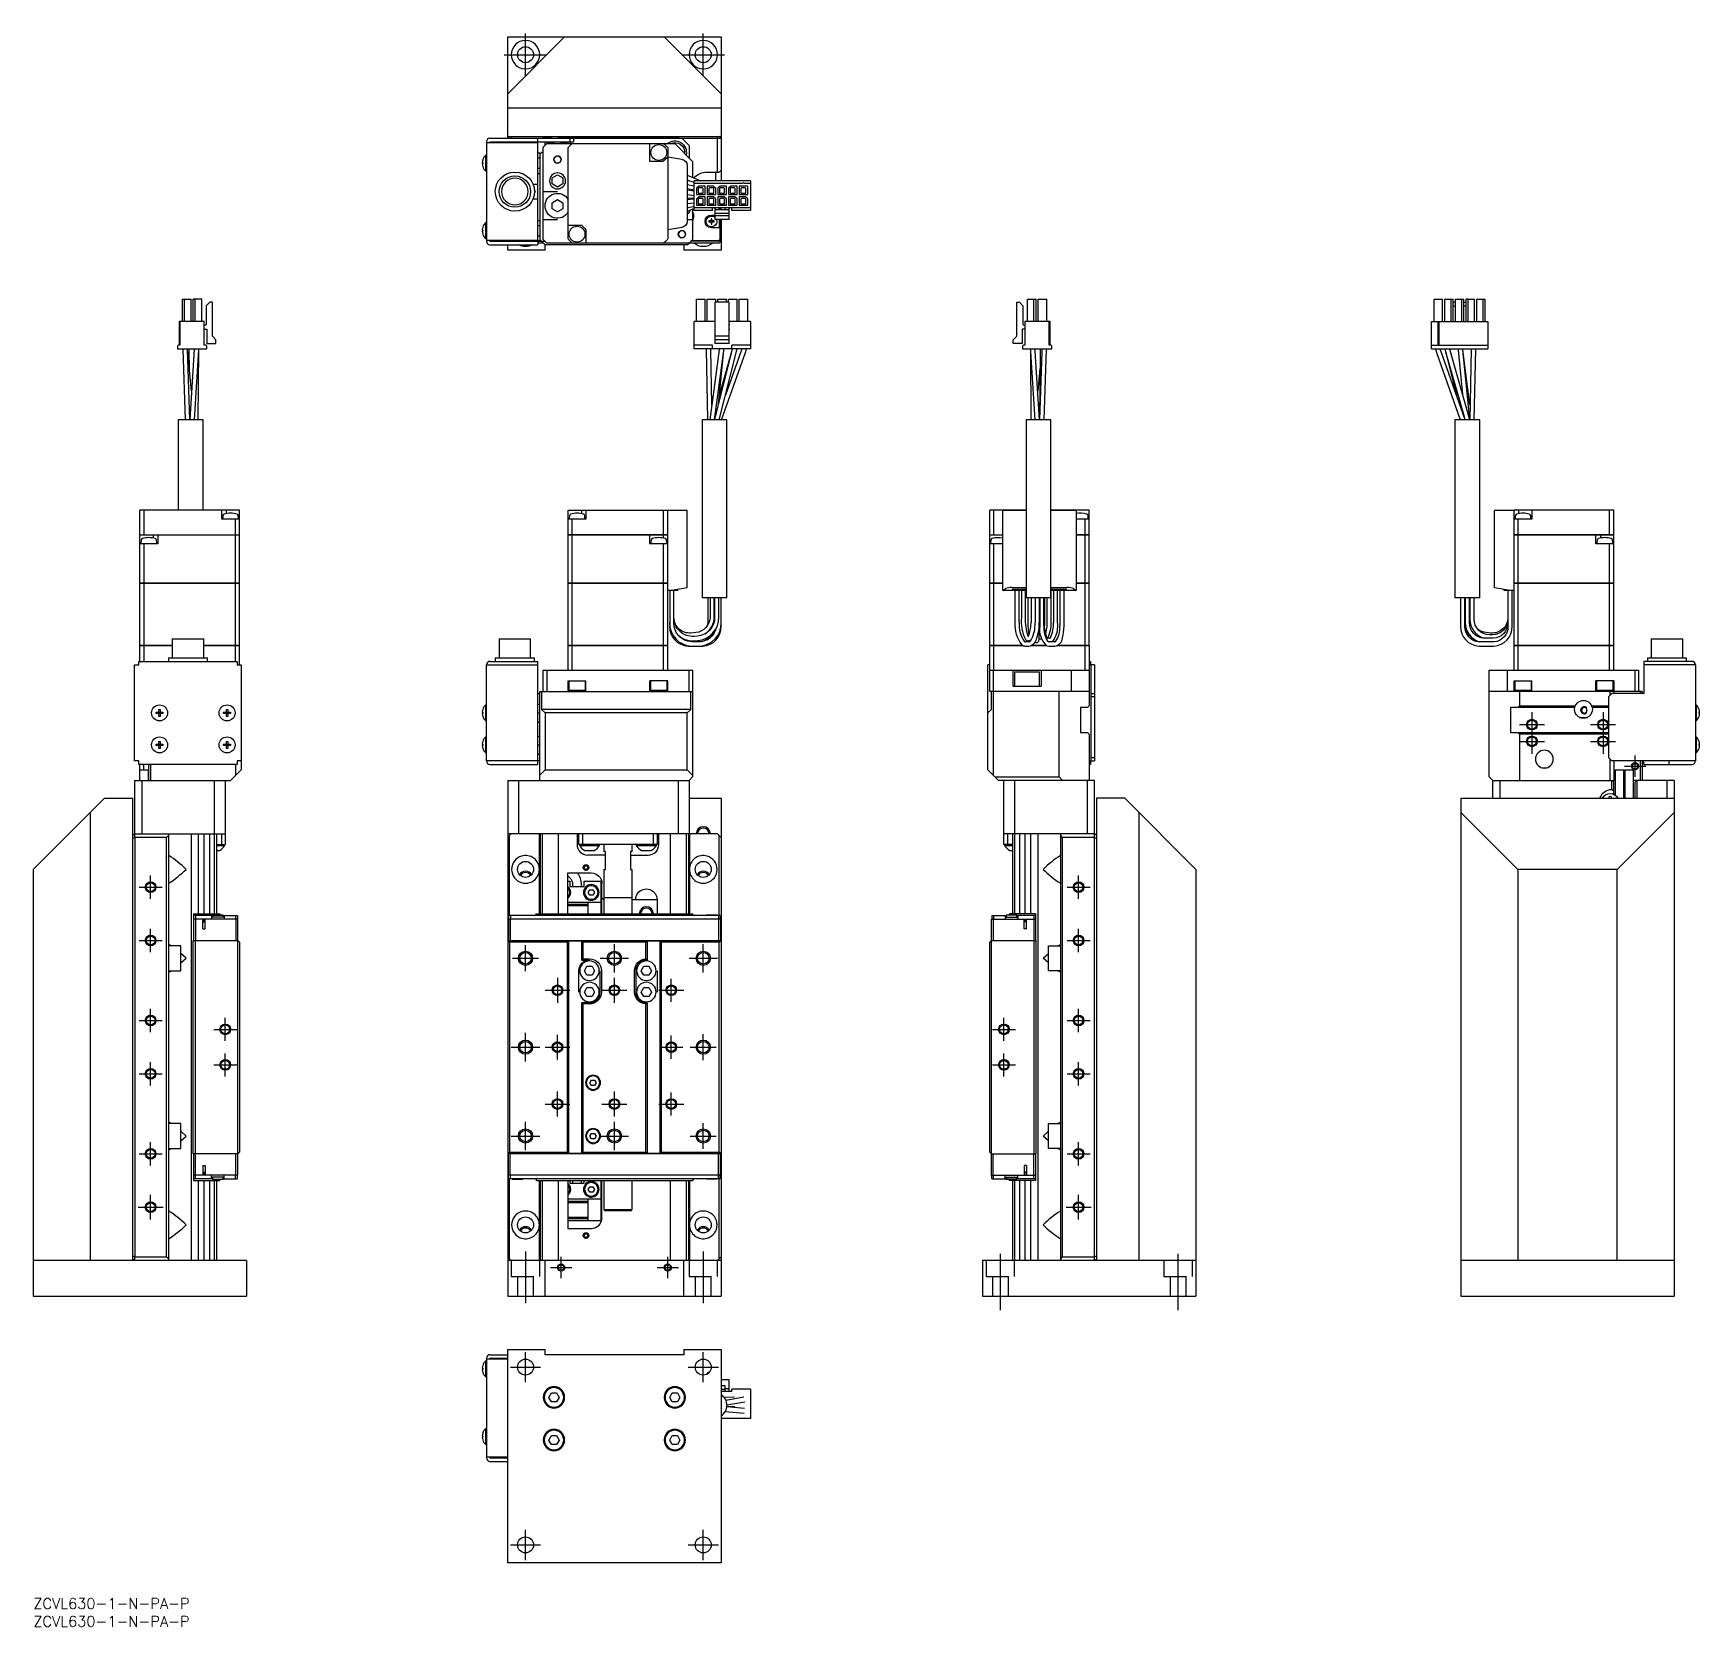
# Model space of a CAD drawing. Extents: x 0 to 469, y -8 to 440.
import ezdxf

# ---------------------------------------------------------------- set-up
doc = ezdxf.new("R2010")
doc.units = 0
doc.header["$LTSCALE"] = 0.5
doc.linetypes.add('CENTER', pattern=[50.8, 31.75, -6.35, 6.35, -6.35])
doc.linetypes.add('DASHED', pattern=[19.05, 12.7, -6.35])
for name, color, linetype in [('MSM_CENTER', 1, 'CENTER'), ('MSM_CONTINUOUS', 7, 'CONTINUOUS'), ('MSM_DASHED', 4, 'DASHED'), ('MSM_NARROW', 5, 'CONTINUOUS'), ('MSM_PART_NUMBER', 7, 'CONTINUOUS')]:
    doc.layers.add(name, color=color, linetype=linetype)
doc.styles.get("Standard").update_dxf_attribs({"font": 'txt.shx', "height": 3, "bigfont": 'bigfont.shx'})

msp = doc.modelspace()

# ---------------------------------------------------------------- texts
at = {"layer": 'MSM_PART_NUMBER'}
for p in [(0, -3), (0, -8)]:
    msp.add_text('ZCVL630-1-N-PA-P', height=3, dxfattribs=at).set_placement(p)

# ---------------------------------------------------------------- linework, layer by layer
at = {"layer": 'MSM_CENTER'}
for p, q in [((138.45, 428.14), (138.45, 440.14)), ((188.45, 428.14), (188.45, 440.14)), ((132.45, 434.14), (144.45, 434.14)), ((182.45, 434.14), (194.45, 434.14)), ((421.54, 249.2), (421.54, 237.5)), ((441.54, 249.2), (441.54, 237.5)), ((418.04, 245.7), (425.04, 245.7)), ((438.04, 245.7), (445.04, 245.7)), ((418.04, 241), (425.04, 241)), ((438.04, 241), (445.04, 241)), ((450.54, 231), (450.54, 237)), ((447.54, 234), (453.54, 234)), ((33, 196.75), (33, 203.25)), ((294.03, 196.75), (294.03, 203.25)), ((29.75, 200), (36.25, 200)), ((290.78, 200), (297.28, 200)), ((33, 181.75), (33, 188.25)), ((294.03, 181.75), (294.03, 188.25)), ((29.75, 185), (36.25, 185)), ((138.45, 176.35), (138.45, 183.65)), ((163.45, 176), (163.45, 184)), ((188.45, 176), (188.45, 184)), ((290.78, 185), (297.28, 185)), ((134.8, 180), (142.1, 180)), ((159.45, 180), (167.45, 180)), ((184.45, 180), (192.45, 180)), ((147.45, 174.5), (147.45, 167.5)), ((163.45, 167.5), (163.45, 174.5)), ((179.45, 167.75), (179.45, 174.25)), ((143.95, 171), (150.95, 171)), ((159.95, 171), (166.95, 171)), ((175.95, 171), (182.95, 171)), ((33, 159.25), (33, 165.75)), ((294.03, 159.25), (294.03, 165.75)), ((29.75, 162.5), (36.25, 162.5)), ((50.75, 160), (57.25, 160)), ((54, 156.75), (54, 163.25)), ((269.78, 160), (276.28, 160)), ((273.03, 156.75), (273.03, 163.25)), ((290.78, 162.5), (297.28, 162.5)), ((134.45, 155), (142.45, 155)), ((138.45, 151), (138.45, 159)), ((143.95, 155), (150.95, 155)), ((147.45, 151.5), (147.45, 158.5)), ((176.2, 155), (182.7, 155)), ((179.45, 151.75), (179.45, 158.25)), ((184.8, 155), (192.1, 155)), ((188.45, 151.35), (188.45, 158.65)), ((33, 144.25), (33, 150.75)), ((50.75, 150), (57.25, 150)), ((54, 146.75), (54, 153.25)), ((269.78, 150), (276.28, 150)), ((273.03, 146.75), (273.03, 153.25)), ((294.03, 144.25), (294.03, 150.75)), ((29.75, 147.5), (36.25, 147.5)), ((290.78, 147.5), (297.28, 147.5)), ((147.45, 135.5), (147.45, 142.5)), ((163.45, 135.5), (163.45, 142.5)), ((179.45, 135.75), (179.45, 142.25)), ((143.95, 139), (150.95, 139)), ((159.95, 139), (166.95, 139)), ((175.95, 139), (182.95, 139)), ((138.45, 126), (138.45, 134)), ((163.45, 126), (163.45, 134)), ((188.45, 126.35), (188.45, 133.65)), ((33, 121.75), (33, 128.25)), ((134.45, 130), (142.45, 130)), ((159.45, 130), (167.45, 130)), ((184.8, 130), (192.1, 130)), ((294.03, 121.75), (294.03, 128.25)), ((29.75, 125), (36.25, 125)), ((290.78, 125), (297.28, 125)), ((33, 106.5), (33, 113.5)), ((294.03, 106.5), (294.03, 113.5)), ((29.5, 110), (36.5, 110)), ((290.53, 110), (297.53, 110)), ((138.45, 97.5), (138.45, 83)), ((148.45, 90), (148.45, 96)), ((178.45, 90), (178.45, 96)), ((188.45, 97.5), (188.45, 83)), ((272.03, 81), (272.03, 97.5)), ((322.03, 81), (322.03, 97.5)), ((145.45, 93), (151.45, 93)), ((175.45, 93), (181.45, 93)), ((138.45, 60.75), (138.45, 69.25)), ((188.45, 60.75), (188.45, 69.25)), ((134.2, 65), (142.7, 65)), ((184.2, 65), (192.7, 65)), ((138.45, 10.75), (138.45, 19.25)), ((188.45, 10.75), (188.45, 19.25)), ((134.2, 15), (142.7, 15)), ((184.2, 15), (192.7, 15))]:
    msp.add_line(p, q, dxfattribs=at)
at = {"layer": 'MSM_CONTINUOUS'}
for p, q in [((133.45, 423.14), (149.45, 439.14)), ((133.45, 410.64), (133.45, 439.14)), ((133.45, 439.14), (193.45, 439.14)), ((177.45, 439.14), (193.45, 423.14)), ((193.45, 439.14), (193.45, 398.61)), ((193.45, 419.14), (133.45, 419.14)), ((127.45, 409.64), (127.45, 381.64)), ((127.45, 409.44), (141.95, 409.44)), ((128.45, 410.64), (193.45, 410.64)), ((128.45, 409.64), (151.95, 409.64)), ((128.45, 409.64), (128.45, 409.44)), ((133.45, 411.14), (193.45, 411.14)), ((133.45, 409.44), (133.45, 409.64)), ((134.45, 409.64), (134.25, 409.44)), ((134.45, 410.64), (134.66, 411.14)), ((141.95, 409.64), (141.95, 410.64)), ((141.95, 381.84), (141.95, 409.44)), ((143.45, 410.84), (143.15, 411.14)), ((143.45, 410.84), (143.45, 410.64)), ((143.45, 410.84), (145.65, 410.84)), ((144.45, 409.14), (143.45, 408.14)), ((143.45, 382.14), (143.45, 408.14)), ((143.95, 408.64), (143.95, 409.64)), ((144.45, 409.64), (144.45, 409.14)), ((144.45, 409.14), (180.45, 409.14)), ((144.85, 409.14), (145.35, 409.64)), ((145.15, 411.14), (145.45, 410.84)), ((146.01, 409.64), (145.55, 409.14)), ((145.65, 410.84), (145.85, 410.64)), ((145.95, 409.64), (145.95, 409.57)), ((149.15, 410.74), (147.6, 410.74)), ((147.6, 410.74), (147.6, 410.64)), ((148.54, 409.35), (148.65, 409.24)), ((148.95, 409.24), (148.65, 409.24)), ((148.65, 409.24), (148.65, 409.23)), ((148.95, 409.23), (148.95, 409.64)), ((149.25, 410.84), (149.05, 410.64)), ((181.45, 410.84), (149.25, 410.84)), ((149.55, 409.64), (150.05, 409.14)), ((150.45, 409.14), (150.45, 409.64)), ((150.45, 382.3), (150.45, 407.99)), ((150.75, 410.84), (150.55, 410.64)), ((150.75, 410.84), (150.55, 410.64)), ((150.95, 410.64), (150.95, 409.14)), ((151.95, 410.64), (151.95, 409.64)), ((173.45, 404.14), (173.45, 409.14)), ((178.45, 407.99), (178.45, 382.3)), ((185.45, 404.14), (180.45, 409.14)), ((181.45, 410.84), (181.75, 411.14)), ((184.45, 408.64), (182.45, 410.64)), ((184.45, 408.64), (184.45, 405.14)), ((192.24, 411.14), (192.45, 410.64)), ((192.45, 401.14), (192.45, 410.64)), ((126.26, 403.82), (126.42, 403.82)), ((126.42, 403.46), (126.26, 403.46)), ((126.41, 404.62), (126.42, 404.62)), ((126.42, 403.82), (126.42, 403.46)), ((127.27, 401.39), (127.27, 405.89)), ((127.45, 405.89), (127.27, 405.89)), ((141.95, 406.53), (142.45, 406.53)), ((141.95, 405.09), (142.45, 405.09)), ((142.95, 406.64), (142.45, 406.14)), ((142.45, 406.53), (142.45, 381.76)), ((143.45, 406.64), (142.95, 406.64)), ((177.2, 404.14), (173.45, 404.14)), ((178.45, 405.44), (182.46, 404.73)), ((185.45, 404.14), (185.45, 399.61)), ((126.42, 402.67), (126.41, 402.67)), ((127.27, 401.39), (127.45, 401.39)), ((141.95, 402.2), (142.45, 402.2)), ((141.95, 400.76), (142.45, 400.76)), ((145.95, 399.51), (147.45, 400.37)), ((145.95, 397.78), (145.95, 399.51)), ((147.45, 400.37), (148.95, 399.51)), ((148.95, 399.51), (148.95, 397.78)), ((183.95, 402.96), (183.95, 387.32)), ((183.95, 400.25), (187.8, 398.61)), ((183.95, 398.88), (185.85, 398.27)), ((183.97, 398.94), (184.58, 398.67)), ((201.7, 398.61), (185.85, 398.61)), ((185.85, 390.33), (185.85, 398.61)), ((189.55, 401.14), (192.95, 401.14)), ((191.95, 398.61), (191.95, 401.14)), ((193.45, 401.64), (192.95, 401.14)), ((201.7, 398.61), (201.7, 390.33)), ((141.95, 397.64), (140.57, 397.64)), ((141.22, 395.64), (140.93, 396.16)), ((140.93, 395.13), (141.22, 395.64)), ((143.45, 395.64), (147.45, 395.64)), ((147.45, 396.91), (145.95, 397.78)), ((148.95, 397.78), (147.45, 396.91)), ((183.95, 397.62), (185.85, 397.26)), ((185.85, 396.03), (183.95, 396.4)), ((185.85, 395.74), (183.95, 396.02)), ((183.95, 394.81), (185.85, 394.53)), ((185.85, 393.77), (183.95, 393.73)), ((185.45, 396.11), (185.45, 395.8)), ((185.45, 393.54), (185.45, 393.76)), ((185.68, 393.77), (185.68, 393.56)), ((199.62, 397.9), (185.85, 397.9)), ((187.17, 397.17), (186.57, 396.57)), ((186.57, 396.57), (186.57, 394.77)), ((186.57, 394.77), (188.97, 394.77)), ((186.57, 393.57), (187.17, 394.17)), ((187.24, 396.72), (186.99, 396.47)), ((186.99, 396.47), (186.99, 395.22)), ((186.99, 395.22), (188.46, 395.22)), ((188.97, 397.17), (187.17, 397.17)), ((188.97, 394.17), (187.17, 394.17)), ((188.21, 396.72), (187.24, 396.72)), ((188.46, 396.47), (188.21, 396.72)), ((188.46, 395.22), (188.46, 396.47)), ((188.97, 394.77), (188.97, 397.17)), ((188.97, 391.77), (188.97, 394.17)), ((191.37, 397.17), (189.57, 397.17)), ((189.57, 397.17), (189.57, 394.77)), ((189.57, 394.77), (191.97, 394.77)), ((191.37, 394.17), (189.57, 394.17)), ((189.57, 394.17), (189.57, 391.77)), ((190.24, 396.72), (189.99, 396.47)), ((189.99, 396.47), (189.99, 395.22)), ((189.99, 395.22), (191.46, 395.22)), ((191.21, 396.72), (190.24, 396.72)), ((191.46, 396.47), (191.21, 396.72)), ((191.37, 397.17), (191.97, 396.57)), ((191.97, 393.57), (191.37, 394.17)), ((191.46, 395.22), (191.46, 396.47)), ((191.97, 394.77), (191.97, 396.57)), ((193.17, 397.17), (192.57, 396.57)), ((192.57, 396.57), (192.57, 394.77)), ((192.57, 394.77), (194.97, 394.77)), ((192.57, 394.17), (192.57, 391.77)), ((194.37, 394.17), (192.57, 394.17)), ((193.24, 396.72), (192.99, 396.47)), ((192.99, 396.47), (192.99, 395.22)), ((192.99, 395.22), (194.46, 395.22)), ((194.97, 397.17), (193.17, 397.17)), ((194.21, 396.72), (193.24, 396.72)), ((194.46, 396.47), (194.21, 396.72)), ((194.97, 393.57), (194.37, 394.17)), ((194.46, 395.22), (194.46, 396.47)), ((194.97, 394.77), (194.97, 397.17)), ((196.17, 397.17), (195.57, 396.57)), ((195.57, 396.57), (195.57, 394.77)), ((195.57, 394.77), (197.97, 394.77)), ((195.57, 394.17), (195.57, 391.77)), ((197.37, 394.17), (195.57, 394.17)), ((196.24, 396.72), (195.99, 396.47)), ((195.99, 396.47), (195.99, 395.22)), ((195.99, 395.22), (197.46, 395.22)), ((197.97, 397.17), (196.17, 397.17)), ((197.21, 396.72), (196.24, 396.72)), ((197.46, 396.47), (197.21, 396.72)), ((197.97, 393.57), (197.37, 394.17)), ((197.46, 395.22), (197.46, 396.47)), ((197.97, 394.77), (197.97, 397.17)), ((200.97, 397.17), (198.57, 397.17)), ((198.57, 397.17), (198.57, 394.77)), ((198.57, 394.77), (200.97, 394.77)), ((198.57, 394.17), (198.57, 391.77)), ((200.37, 394.17), (198.57, 394.17)), ((199.24, 396.72), (198.99, 396.47)), ((198.99, 396.47), (198.99, 395.22)), ((198.99, 395.22), (200.46, 395.22)), ((200.21, 396.72), (199.24, 396.72)), ((199.62, 397.9), (199.62, 398)), ((199.92, 398), (199.92, 397.9)), ((201.7, 397.9), (199.92, 397.9)), ((200.46, 396.47), (200.21, 396.72)), ((200.97, 393.57), (200.37, 394.17)), ((200.46, 395.22), (200.46, 396.47)), ((200.97, 394.77), (200.97, 397.17)), ((140.57, 393.64), (141.95, 393.64)), ((145.95, 392.51), (147.45, 393.37)), ((145.95, 390.78), (145.95, 392.51)), ((147.45, 389.91), (145.95, 390.78)), ((147.45, 393.37), (148.95, 392.51)), ((148.95, 390.78), (147.45, 389.91)), ((148.95, 392.51), (148.95, 390.78)), ((183.95, 393.41), (185.85, 393.57)), ((185.85, 392.37), (183.95, 392.21)), ((185.85, 391.39), (183.95, 390.98)), ((185.85, 390.85), (183.95, 390.04)), ((185.45, 390.68), (185.45, 382.14)), ((185.68, 389.38), (185.68, 388.21)), ((201.7, 391.04), (185.85, 391.04)), ((191.04, 390.33), (185.85, 390.33)), ((186.57, 393.57), (186.57, 391.77)), ((186.57, 391.77), (188.97, 391.77)), ((187.24, 393.72), (186.99, 393.47)), ((186.99, 393.47), (186.99, 392.22)), ((186.99, 392.22), (188.46, 392.22)), ((188.21, 393.72), (187.24, 393.72)), ((188.46, 393.47), (188.21, 393.72)), ((188.46, 392.22), (188.46, 393.47)), ((189.57, 391.77), (191.97, 391.77)), ((190.24, 393.72), (189.99, 393.47)), ((189.99, 393.47), (189.99, 392.22)), ((189.99, 392.22), (191.46, 392.22)), ((191.21, 393.72), (190.24, 393.72)), ((191.04, 390.33), (191.04, 391.04)), ((191.46, 393.47), (191.21, 393.72)), ((191.46, 392.22), (191.46, 393.47)), ((191.84, 387.76), (191.84, 390.79)), ((195.7, 390.48), (191.84, 390.48)), ((195.7, 389.48), (191.84, 389.48)), ((191.97, 391.77), (191.97, 393.57)), ((192.57, 391.77), (194.97, 391.77)), ((192.95, 390.48), (192.95, 391.04)), ((193.24, 393.72), (192.99, 393.47)), ((192.99, 393.47), (192.99, 392.22)), ((192.99, 392.22), (194.46, 392.22)), ((193.2, 390.48), (193.2, 391.04)), ((193.25, 390.79), (193.2, 390.79)), ((194.21, 393.72), (193.24, 393.72)), ((193.25, 390.48), (193.25, 391.04)), ((193.45, 390.48), (193.45, 391.04)), ((194.46, 393.47), (194.21, 393.72)), ((194.46, 392.22), (194.46, 393.47)), ((194.6, 390.48), (194.6, 391.04)), ((194.97, 391.77), (194.97, 393.57)), ((195.57, 391.77), (197.97, 391.77)), ((195.7, 387.76), (195.7, 390.79)), ((196.24, 393.72), (195.99, 393.47)), ((195.99, 393.47), (195.99, 392.22)), ((195.99, 392.22), (197.46, 392.22)), ((197.21, 393.72), (196.24, 393.72)), ((196.5, 390.33), (196.5, 391.04)), ((201.7, 390.33), (196.5, 390.33)), ((197.46, 393.47), (197.21, 393.72)), ((197.46, 392.22), (197.46, 393.47)), ((197.97, 391.77), (197.97, 393.57)), ((198.57, 391.77), (200.97, 391.77)), ((199.24, 393.72), (198.99, 393.47)), ((198.99, 393.47), (198.99, 392.22)), ((198.99, 392.22), (200.46, 392.22)), ((200.21, 393.72), (199.24, 393.72)), ((200.46, 393.47), (200.21, 393.72)), ((200.46, 392.22), (200.46, 393.47)), ((200.97, 391.77), (200.97, 393.57)), ((126.26, 384.82), (126.42, 384.82)), ((126.42, 384.46), (126.26, 384.46)), ((126.41, 385.62), (126.42, 385.62)), ((126.42, 384.82), (126.42, 384.46)), ((127.27, 382.39), (127.27, 386.89)), ((127.45, 386.89), (127.27, 386.89)), ((141.95, 387.53), (142.45, 387.53)), ((141.95, 386.09), (142.45, 386.09)), ((147.45, 387.64), (143.45, 387.64)), ((150.45, 386.14), (154.2, 386.14)), ((155.45, 384.89), (155.45, 381.14)), ((182.46, 385.55), (178.45, 384.84)), ((185.45, 387.64), (183.95, 387.64)), ((190.63, 387.37), (190, 387.37)), ((190, 387.37), (190, 387.12)), ((190, 387.12), (190.63, 387.12)), ((190.88, 387.99), (190.63, 387.99)), ((190.63, 387.99), (190.63, 387.37)), ((190.63, 387.12), (190.63, 386.49)), ((190.63, 386.49), (190.88, 386.49)), ((190.75, 389.04), (191.84, 389.04)), ((193.2, 385.44), (190.75, 385.44)), ((190.88, 387.37), (190.88, 387.99)), ((191.5, 387.37), (190.88, 387.37)), ((190.88, 386.49), (190.88, 387.12)), ((190.88, 387.12), (191.5, 387.12)), ((191.5, 387.12), (191.5, 387.37)), ((195.7, 388.78), (191.84, 388.78)), ((195.7, 387.76), (191.84, 387.76)), ((193, 385.44), (193, 387.76)), ((193.2, 382.24), (193.2, 385.44)), ((193.25, 382.14), (193.25, 387.76)), ((193.45, 387.76), (193.45, 379.14)), ((126.42, 383.67), (126.41, 383.67)), ((127.27, 382.39), (127.45, 382.39)), ((141.95, 381.84), (127.45, 381.84)), ((128.45, 381.84), (128.45, 381.64)), ((128.45, 381.76), (142.45, 381.76)), ((128.45, 381.64), (143.95, 381.64)), ((128.45, 380.64), (141.95, 380.64)), ((133.45, 381.76), (133.45, 381.64)), ((133.45, 379.14), (133.45, 380.64)), ((134.15, 381.64), (134.04, 381.76)), ((134.2, 381.74), (134.19, 381.76)), ((142.85, 381.74), (134.2, 381.74)), ((141.95, 383.2), (142.45, 383.2)), ((141.95, 381.64), (141.95, 380.64)), ((143.45, 381.14), (141.95, 381.14)), ((142.45, 382.14), (143.95, 380.64)), ((143.45, 382.14), (144.45, 381.14)), ((143.95, 379.14), (143.95, 380.64)), ((183.95, 380.64), (143.95, 380.64)), ((192.95, 381.14), (144.45, 381.14)), ((182.95, 380.64), (182.95, 379.14)), ((183.95, 380.64), (184.45, 381.14)), ((184.45, 381.14), (185.45, 382.14)), ((193.45, 381.64), (184.95, 381.64)), ((192.7, 381.74), (185.05, 381.74)), ((192.7, 381.74), (193.2, 382.24)), ((192.75, 381.64), (193.25, 382.14)), ((192.95, 381.14), (193.45, 381.64)), ((143.95, 379.14), (133.45, 379.14)), ((193.45, 379.14), (182.95, 379.14)), ((41.97, 359.05), (41.97, 365.4)), ((41.97, 365.4), (44.37, 365.4)), ((42.57, 359.05), (42.57, 365.4)), ((44.37, 359.05), (44.37, 365.4)), ((44.97, 359.05), (44.97, 365.4)), ((47.37, 365.4), (44.97, 365.4)), ((45.57, 359.05), (45.57, 365.4)), ((47.37, 359.05), (47.37, 365.4)), ((49.66, 364.51), (48.66, 363.51)), ((48.66, 363.51), (48.66, 358.38)), ((50.36, 364.51), (49.66, 364.51)), ((50.36, 354.97), (50.36, 364.51)), ((186.57, 359.05), (186.57, 365.4)), ((186.57, 365.4), (188.97, 365.4)), ((188.97, 359.05), (188.97, 365.4)), ((189.57, 359.05), (189.57, 365.4)), ((189.57, 365.4), (191.97, 365.4)), ((191.84, 352.95), (191.84, 364.51)), ((195.7, 364.51), (191.84, 364.51)), ((191.97, 364.51), (191.97, 365.4)), ((192.57, 364.51), (192.57, 365.4)), ((192.57, 365.4), (194.97, 365.4)), ((194.97, 364.51), (194.97, 365.4)), ((195.57, 364.51), (195.57, 365.4)), ((195.57, 365.4), (197.97, 365.4)), ((195.7, 352.95), (195.7, 364.51)), ((197.97, 359.05), (197.97, 365.4)), ((198.57, 365.4), (200.97, 365.4)), ((198.57, 359.05), (198.57, 365.4)), ((200.97, 359.05), (200.97, 365.4)), ((276.66, 354.97), (276.66, 364.51)), ((276.66, 364.51), (277.36, 364.51)), ((277.36, 364.51), (278.36, 363.51)), ((278.36, 363.51), (278.36, 358.38)), ((279.65, 359.05), (279.65, 365.4)), ((279.65, 365.4), (282.05, 365.4)), ((281.45, 359.05), (281.45, 365.4)), ((282.05, 359.05), (282.05, 365.4)), ((282.65, 365.4), (285.05, 365.4)), ((282.65, 359.05), (282.65, 365.4)), ((285.05, 359.05), (285.05, 365.4)), ((394.02, 365.4), (396.42, 365.4)), ((394.02, 359.05), (394.02, 365.4)), ((396.42, 359.05), (396.42, 365.4)), ((397.02, 359.05), (397.02, 365.4)), ((397.02, 365.4), (398.82, 365.4)), ((398.82, 359.05), (398.82, 365.4)), ((398.82, 365.4), (399.42, 365.4)), ((399.42, 359.05), (399.42, 365.4)), ((399.42, 364.51), (400.02, 364.51)), ((399.42, 363.51), (400.02, 363.51)), ((400.02, 365.4), (401.82, 365.4)), ((400.02, 359.05), (400.02, 365.4)), ((401.82, 359.05), (401.82, 365.4)), ((401.82, 365.4), (402.42, 365.4)), ((402.42, 359.05), (402.42, 365.4)), ((402.42, 364.51), (403.02, 364.51)), ((402.42, 363.51), (403.02, 363.51)), ((403.02, 359.05), (403.02, 365.4)), ((403.62, 365.4), (403.02, 365.4)), ((403.62, 359.05), (403.62, 365.4)), ((403.62, 365.4), (405.42, 365.4)), ((405.42, 359.05), (405.42, 365.4)), ((406.02, 365.4), (407.82, 365.4)), ((406.02, 359.05), (406.02, 365.4)), ((407.82, 359.05), (407.82, 365.4)), ((407.82, 365.4), (408.42, 365.4)), ((408.42, 359.05), (408.42, 365.4)), ((48.1, 359.05), (40.99, 359.05)), ((40.99, 359.05), (40.99, 352.42)), ((41.24, 359.05), (41.24, 352.42)), ((48.1, 352.42), (48.1, 359.05)), ((48.38, 358.1), (48.1, 358.1)), ((48.1, 356.95), (48.7, 356.95)), ((48.85, 356.8), (48.85, 352.95)), ((185.85, 351.4), (185.85, 359.05)), ((191.84, 359.05), (185.85, 359.05)), ((191.84, 358.1), (191.59, 358.1)), ((191.59, 356.95), (191.84, 356.95)), ((201.7, 359.05), (195.7, 359.05)), ((195.95, 358.1), (195.7, 358.1)), ((195.7, 356.95), (195.95, 356.95)), ((201.7, 359.05), (201.7, 351.4)), ((278.17, 356.8), (278.17, 352.95)), ((278.92, 356.95), (278.32, 356.95)), ((278.64, 358.1), (278.92, 358.1)), ((278.92, 359.05), (278.92, 352.42)), ((286.03, 359.05), (278.92, 359.05)), ((285.78, 352.42), (285.78, 359.05)), ((286.03, 352.42), (286.03, 359.05)), ((393.29, 351.4), (393.29, 359.05)), ((393.29, 359.05), (409.14, 359.05)), ((395.07, 359.05), (395.07, 352.42)), ((395.37, 359.05), (395.37, 352.42)), ((409.14, 359.05), (409.14, 351.4)), ((40.53, 352.12), (40.53, 351.4)), ((41.24, 352.42), (40.83, 352.42)), ((48.51, 352.42), (48.1, 352.42)), ((48.81, 351.4), (48.81, 352.12)), ((48.85, 352.95), (51.38, 352.95)), ((51.38, 353.95), (50.36, 354.97)), ((51.38, 352.95), (51.38, 353.95)), ((191.04, 352.42), (185.85, 352.42)), ((191.04, 351.4), (191.04, 352.42)), ((195.7, 354.97), (191.84, 354.97)), ((195.7, 353.95), (191.84, 353.95)), ((195.7, 352.95), (191.84, 352.95)), ((201.7, 352.42), (196.5, 352.42)), ((196.5, 351.4), (196.5, 352.42)), ((275.64, 353.95), (276.66, 354.97)), ((275.64, 352.95), (275.64, 353.95)), ((278.17, 352.95), (275.64, 352.95)), ((278.21, 352.12), (278.21, 351.4)), ((278.92, 352.42), (278.51, 352.42)), ((286.19, 352.42), (285.78, 352.42)), ((286.49, 351.4), (286.49, 352.12)), ((393.29, 352.42), (409.14, 352.42)), ((40.53, 351.4), (48.81, 351.4)), ((42.05, 351.4), (42.06, 351.28)), ((42.06, 351.28), (42.7, 331.4)), ((43.35, 351.32), (43.35, 351.4)), ((44, 331.4), (43.35, 351.32)), ((43.38, 351.12), (43.36, 351.4)), ((44.51, 339.55), (43.38, 351.12)), ((43.86, 350.73), (43.85, 351.4)), ((43.89, 345.88), (43.86, 350.73)), ((45.24, 351.27), (44, 331.41)), ((45.24, 351.4), (45.2, 350.62)), ((45.25, 351.4), (45.24, 351.27)), ((45.3, 331.4), (46.54, 351.19)), ((46.4, 331.4), (46.55, 351.06)), ((46.54, 351.19), (46.55, 351.4)), ((46.55, 351.06), (46.55, 351.4)), ((201.7, 351.4), (185.85, 351.4)), ((189.25, 351.4), (189.25, 351.29)), ((189.25, 351.4), (189.25, 351.22)), ((189.25, 351.29), (189.65, 331.4)), ((192.91, 351.16), (190.3, 331.4)), ((190.55, 351.25), (190.55, 351.4)), ((190.87, 335.7), (190.55, 351.25)), ((191.61, 331.4), (194.2, 350.98)), ((196.52, 350.95), (191.64, 331.61)), ((192.7, 335.81), (194.21, 350.99)), ((192.94, 351.4), (192.91, 351.16)), ((192.92, 331.4), (197.78, 350.64)), ((196.48, 350.9), (192.97, 338.58)), ((193.59, 331.4), (200.32, 350.37)), ((194.2, 350.98), (194.24, 351.4)), ((194.21, 350.99), (194.24, 351.4)), ((199.1, 350.8), (194.67, 338.33)), ((196.59, 351.4), (196.48, 350.9)), ((196.61, 351.4), (196.52, 350.95)), ((197.78, 350.64), (197.92, 351.4)), ((199.26, 351.4), (199.1, 350.79)), ((200.32, 350.37), (200.58, 351.4)), ((200.32, 350.36), (200.58, 351.4)), ((278.21, 351.4), (286.49, 351.4)), ((280.47, 351.4), (280.48, 351.06)), ((280.48, 351.4), (280.48, 350.79)), ((280.48, 351.06), (280.63, 331.4)), ((280.49, 351.4), (280.53, 350.53)), ((280.53, 350.53), (281.72, 331.4)), ((281.82, 350.62), (281.79, 351.4)), ((283.03, 331.41), (281.82, 350.62)), ((283.17, 350.73), (283.03, 331.42)), ((283.65, 350.6), (283.03, 331.4)), ((283.17, 351.4), (283.17, 350.73)), ((283.67, 351.4), (283.65, 350.6)), ((284.33, 331.4), (284.97, 351.28)), ((284.95, 350.56), (284.97, 351.4)), ((284.97, 351.28), (284.97, 351.4)), ((393.29, 351.4), (409.14, 351.4)), ((394.4, 351.4), (394.66, 350.37)), ((394.66, 350.37), (401.4, 331.4)), ((395.89, 350.8), (395.72, 351.4)), ((395.89, 350.79), (395.72, 351.4)), ((402.78, 331.4), (395.89, 350.8)), ((397.07, 351.4), (397.21, 350.64)), ((397.08, 351.4), (397.25, 350.55)), ((397.21, 350.64), (400.32, 338.33)), ((397.25, 350.55), (402.44, 332.33)), ((398.5, 350.9), (398.39, 351.4)), ((404.04, 331.48), (398.5, 350.9)), ((400.75, 351.4), (400.78, 350.99)), ((400.78, 350.99), (402.02, 338.58)), ((402.07, 351.12), (402.05, 351.4)), ((404.03, 331.52), (402.07, 351.12)), ((404.12, 335.7), (402.08, 351.16)), ((404.44, 351.32), (404.04, 331.4)), ((404.44, 351.4), (404.43, 351.25)), ((404.44, 351.4), (404.44, 351.32)), ((405.34, 331.4), (405.74, 351.29)), ((405.74, 351.29), (405.74, 351.4)), ((283.13, 345.88), (282.52, 339.55)), ((47.77, 331.4), (40.77, 331.4)), ((40.77, 331.4), (40.77, 306)), ((47.77, 306), (47.77, 331.4)), ((195.1, 331.4), (188.1, 331.4)), ((188.1, 331.4), (188.1, 281.4)), ((195.1, 281.4), (195.1, 331.4)), ((286.26, 331.4), (279.26, 331.4)), ((279.26, 331.4), (279.26, 281.4)), ((286.26, 281.4), (286.26, 331.4)), ((406.89, 331.4), (399.89, 331.4)), ((399.89, 331.4), (399.89, 281.4)), ((406.89, 281.4), (406.89, 331.4)), ((30, 299.11), (30, 306)), ((58, 306), (30, 306)), ((31.15, 299.11), (31.15, 306)), ((53, 303.5), (53, 306)), ((54.25, 306), (54.25, 305.06)), ((58, 299.11), (58, 306)), ((150.45, 299.11), (150.45, 306)), ((150.45, 306), (178.45, 306)), ((154.2, 306), (154.2, 305.06)), ((155.45, 306), (155.45, 303.5)), ((177.3, 299.11), (177.3, 306)), ((178.45, 268), (178.45, 306)), ((183.95, 305.9), (178.45, 305.9)), ((183.95, 284.26), (183.95, 305.9)), ((269.03, 299.11), (269.03, 306)), ((279.26, 306), (269.03, 306)), ((270.18, 299.11), (270.18, 306)), ((272.73, 283.4), (272.73, 305.9)), ((279.26, 305.9), (272.73, 305.9)), ((297.03, 306), (286.26, 306)), ((293.33, 305.9), (286.26, 305.9)), ((293.28, 305.9), (293.28, 306)), ((293.33, 305.9), (293.33, 283.4)), ((297.03, 299.11), (297.03, 306)), ((411.04, 284.26), (411.04, 305.9)), ((416.54, 305.9), (411.04, 305.9)), ((416.54, 268), (416.54, 306)), ((444.54, 306), (416.54, 306)), ((417.79, 306), (417.79, 305.06)), ((421.54, 306), (421.54, 303.5)), ((443.38, 299.11), (443.38, 306)), ((444.54, 299.11), (444.54, 306)), ((58, 303.5), (53, 303.5)), ((53.34, 304.47), (53.27, 303.7)), ((56.85, 299.11), (56.85, 303.5)), ((57.73, 303.7), (57.66, 304.47)), ((155.45, 303.5), (150.45, 303.5)), ((150.79, 304.47), (150.72, 303.7)), ((151.61, 299.11), (151.61, 303.5)), ((155.18, 303.7), (155.11, 304.47)), ((297.03, 303.5), (293.33, 303.5)), ((295.87, 299.11), (295.87, 303.5)), ((296.76, 303.7), (296.69, 304.47)), ((421.54, 303.5), (416.54, 303.5)), ((416.87, 304.47), (416.81, 303.7)), ((417.69, 299.11), (417.69, 303.5)), ((421.27, 303.7), (421.2, 304.47)), ((30, 299.11), (58, 299.11)), ((30, 285.5), (30, 299.1)), ((30, 299.1), (58, 299.1)), ((35, 296.6), (30, 296.6)), ((30.01, 299.1), (30.01, 299.11)), ((30.34, 297.58), (30.27, 296.81)), ((31.15, 285.5), (31.15, 296.6)), ((31.16, 299.1), (31.16, 299.11)), ((33.75, 299.1), (33.75, 298.17)), ((34.73, 296.81), (34.66, 297.58)), ((35, 299.1), (35, 296.6)), ((56.84, 299.1), (56.84, 299.11)), ((56.85, 285.5), (56.85, 299.1)), ((57.99, 299.1), (57.99, 299.11)), ((58, 285.5), (58, 299.1)), ((150.45, 299.11), (178.45, 299.11)), ((150.45, 285.5), (150.45, 299.1)), ((178.45, 299.1), (150.45, 299.1)), ((150.46, 299.1), (150.46, 299.11)), ((151.61, 299.1), (151.61, 299.11)), ((151.61, 285.5), (151.61, 299.1)), ((173.45, 296.6), (173.45, 299.1)), ((178.45, 296.6), (173.45, 296.6)), ((173.79, 297.58), (173.72, 296.81)), ((177.2, 299.1), (177.2, 298.17)), ((177.3, 299.1), (177.3, 299.11)), ((177.3, 285.5), (177.3, 296.6)), ((178.18, 296.81), (178.11, 297.58)), ((178.44, 299.1), (178.44, 299.11)), ((269.03, 299.11), (272.73, 299.11)), ((269.03, 285.5), (269.03, 299.1)), ((269.03, 299.1), (272.73, 299.1)), ((272.73, 296.6), (269.03, 296.6)), ((269.04, 299.1), (269.04, 299.11)), ((269.36, 297.58), (269.29, 296.81)), ((270.18, 299.1), (270.18, 299.11)), ((270.18, 285.5), (270.18, 296.6)), ((293.33, 299.11), (297.03, 299.11)), ((297.03, 299.1), (293.33, 299.1)), ((295.87, 299.1), (295.87, 299.11)), ((295.87, 285.5), (295.87, 299.1)), ((297.02, 299.1), (297.02, 299.11)), ((297.03, 285.5), (297.03, 299.1)), ((416.54, 299.11), (444.54, 299.11)), ((444.54, 299.1), (416.54, 299.1)), ((416.55, 299.1), (416.55, 299.11)), ((417.69, 285.5), (417.69, 299.1)), ((417.7, 299.1), (417.7, 299.11)), ((439.54, 296.6), (439.54, 299.1)), ((444.54, 296.6), (439.54, 296.6)), ((439.87, 297.58), (439.81, 296.81)), ((440.79, 299.1), (440.79, 298.17)), ((443.37, 299.1), (443.37, 299.11)), ((443.38, 285.5), (443.38, 296.6)), ((444.27, 296.81), (444.2, 297.58)), ((444.53, 299.1), (444.53, 299.11)), ((444.54, 285.5), (444.54, 299.1)), ((30, 285.5), (58, 285.5)), ((30, 268), (30, 285.49)), ((58, 285.49), (30, 285.49)), ((30.01, 285.5), (30.01, 285.49)), ((31.15, 268), (31.15, 285.49)), ((31.16, 285.5), (31.16, 285.49)), ((56.84, 285.5), (56.84, 285.49)), ((56.85, 268), (56.85, 285.49)), ((57.99, 285.5), (57.99, 285.49)), ((58, 268), (58, 285.49)), ((150.45, 285.5), (178.45, 285.5)), ((150.45, 268), (150.45, 285.49)), ((178.45, 285.49), (150.45, 285.49)), ((150.46, 285.5), (150.46, 285.49)), ((151.61, 285.5), (151.61, 285.49)), ((151.61, 268), (151.61, 285.49)), ((177.3, 285.5), (177.3, 285.49)), ((177.3, 268), (177.3, 285.49)), ((178.44, 285.5), (178.44, 285.49)), ((181.25, 283.4), (178.45, 283.4)), ((179, 283.4), (179, 273.4)), ((179.05, 283.4), (183.95, 284.26)), ((180.2, 274.4), (180.2, 283.4)), ((181.25, 283.4), (181.25, 283.79)), ((195.1, 281.4), (188.1, 281.4)), ((189.7, 281.4), (189.7, 274.4)), ((190.35, 281.4), (190.35, 275.98)), ((191.55, 275.98), (191.55, 281.4)), ((191.65, 281.4), (191.65, 275.95)), ((192.85, 275.95), (192.85, 281.4)), ((193.5, 273.4), (193.5, 281.4)), ((269.03, 285.5), (272.73, 285.5)), ((269.03, 268), (269.03, 285.49)), ((272.73, 285.49), (269.03, 285.49)), ((269.04, 285.5), (269.04, 285.49)), ((270.18, 285.5), (270.18, 285.49)), ((270.18, 268), (270.18, 285.49)), ((279.26, 283.4), (272.73, 283.4)), ((272.83, 283.4), (273.43, 284)), ((275.21, 284.26), (279.26, 284.26)), ((275.43, 283.79), (279.26, 283.79)), ((275.43, 283.4), (275.43, 283.79)), ((276.13, 283.4), (276.13, 274.4)), ((277.33, 274.4), (277.33, 283.4)), ((277.93, 283.4), (277.93, 275.88)), ((279.13, 275.88), (279.13, 283.4)), ((286.26, 281.4), (279.26, 281.4)), ((279.73, 281.4), (279.73, 275.86)), ((280.68, 281.4), (280.68, 275.95)), ((281.78, 281.4), (281.78, 274.4)), ((282.98, 274.4), (282.98, 281.4)), ((283.08, 281.4), (283.08, 273.4)), ((284.28, 273.4), (284.28, 281.4)), ((284.53, 274.4), (284.53, 281.4)), ((285.13, 281.4), (285.13, 275.4)), ((286.26, 284.26), (290.85, 284.26)), ((286.26, 283.79), (290.63, 283.79)), ((293.33, 283.4), (286.26, 283.4)), ((286.33, 275.4), (286.33, 283.4)), ((286.93, 283.4), (286.93, 274.4)), ((288.13, 274.4), (288.13, 283.4)), ((288.73, 283.4), (288.73, 273.4)), ((289.93, 273.4), (289.93, 283.4)), ((290.63, 283.4), (290.63, 283.79)), ((292.62, 284), (293.22, 283.4)), ((293.33, 285.5), (297.03, 285.5)), ((297.03, 285.49), (293.33, 285.49)), ((295.87, 285.5), (295.87, 285.49)), ((295.87, 268), (295.87, 285.49)), ((297.02, 285.5), (297.02, 285.49)), ((297.03, 268), (297.03, 285.49)), ((406.89, 281.4), (399.89, 281.4)), ((401.49, 281.4), (401.49, 273.4)), ((402.69, 273.4), (402.69, 281.4)), ((402.79, 281.4), (402.79, 274.4)), ((403.99, 274.4), (403.99, 281.4)), ((404.09, 281.4), (404.09, 274.4)), ((405.29, 275.4), (405.29, 281.4)), ((411.04, 284.26), (415.94, 283.4)), ((413.74, 283.4), (413.74, 283.79)), ((416.54, 283.4), (413.74, 283.4)), ((414.79, 283.4), (414.79, 273.4)), ((415.99, 273.4), (415.99, 283.4)), ((416.54, 285.5), (444.54, 285.5)), ((444.54, 285.49), (416.54, 285.49)), ((416.55, 285.5), (416.55, 285.49)), ((417.69, 268), (417.69, 285.49)), ((417.7, 285.5), (417.7, 285.49)), ((443.37, 285.5), (443.37, 285.49)), ((443.38, 268), (443.38, 285.49)), ((444.53, 285.5), (444.53, 285.49)), ((444.54, 268), (444.54, 285.49)), ((189.7, 274.4), (189.58, 273.48)), ((280.68, 275.98), (280.68, 275.93)), ((284.45, 272.34), (284.53, 274.4)), ((404.14, 273.69), (403.99, 274.9)), ((404.09, 274.4), (404.14, 273.69)), ((404.14, 273.69), (404.15, 273.67)), ((404.15, 273.67), (404.14, 273.69)), ((414.79, 275.88), (414.78, 275.64)), ((30, 268), (39.07, 268)), ((30, 263.5), (30, 267.99)), ((39.07, 267.99), (30, 267.99)), ((30.01, 268), (30.01, 267.99)), ((31.15, 263.5), (31.15, 267.99)), ((31.16, 268), (31.16, 267.99)), ((39.07, 269.8), (47.92, 269.8)), ((39.07, 269.8), (39.07, 264.5)), ((47.92, 264.5), (47.92, 269.8)), ((47.92, 268), (58, 268)), ((58, 267.99), (47.92, 267.99)), ((56.84, 268), (56.84, 267.99)), ((56.85, 263.5), (56.85, 267.99)), ((57.99, 268), (57.99, 267.99)), ((58, 262.5), (58, 267.99)), ((131.03, 269.8), (139.88, 269.8)), ((131.03, 269.8), (131.03, 264.5)), ((139.88, 264.5), (139.88, 269.8)), ((150.45, 268), (178.45, 268)), ((150.45, 261), (150.45, 267.99)), ((178.45, 267.99), (150.45, 267.99)), ((150.46, 268), (150.46, 267.99)), ((151.61, 268), (151.61, 267.99)), ((151.61, 261), (151.61, 267.99)), ((177.3, 268), (177.3, 267.99)), ((177.3, 261), (177.3, 267.99)), ((178.44, 268), (178.44, 267.99)), ((178.45, 261), (178.45, 267.99)), ((184.2, 267.8), (188.3, 267.8)), ((186.35, 271.59), (184.97, 271.47)), ((187.38, 269), (185.12, 269)), ((186.79, 270.57), (185.87, 270.49)), ((185.96, 269.3), (186.89, 269.37)), ((269.03, 268), (278.3, 268)), ((269.03, 255), (269.03, 267.99)), ((278.32, 267.99), (269.03, 267.99)), ((269.04, 268), (269.04, 267.99)), ((270.18, 268), (270.18, 267.99)), ((270.18, 261), (270.18, 267.99)), ((280.05, 269), (279.07, 269)), ((279.07, 267.8), (280.03, 267.8)), ((279.85, 270.52), (279.7, 270.46)), ((280.06, 269.32), (280.1, 269.33)), ((280.1, 269.33), (280.31, 269.41)), ((284.92, 267.99), (280.68, 267.99)), ((280.7, 268), (284.91, 268)), ((281.86, 268.96), (282.04, 268.83)), ((282.04, 268.83), (282.23, 268.8)), ((282.89, 269.8), (282.95, 269.8)), ((282.95, 269.8), (283.35, 269.8)), ((283.35, 269.8), (283.39, 269.8)), ((283.39, 269.8), (283.61, 269.85)), ((285.97, 270), (285.23, 270)), ((287.37, 269), (285.63, 269)), ((285.63, 267.8), (287.37, 267.8)), ((297.03, 267.99), (287.97, 267.99)), ((287.99, 268), (297.03, 268)), ((295.87, 268), (295.87, 267.99)), ((295.87, 261), (295.87, 267.99)), ((297.02, 268), (297.02, 267.99)), ((297.03, 267.99), (297.03, 251)), ((406.69, 269.01), (406.73, 269)), ((410.79, 269), (406.69, 269)), ((406.69, 267.8), (410.79, 267.8)), ((410.63, 270), (408.15, 270)), ((410.02, 271.47), (408.64, 271.59)), ((410.48, 271), (409.6, 271)), ((416.54, 268), (444.54, 268)), ((416.54, 261), (416.54, 267.99)), ((444.54, 267.99), (416.54, 267.99)), ((416.55, 268), (416.55, 267.99)), ((417.69, 261), (417.69, 267.99)), ((417.7, 268), (417.7, 267.99)), ((443.37, 268), (443.37, 267.99)), ((443.38, 261), (443.38, 267.99)), ((444.53, 268), (444.53, 267.99)), ((444.54, 261), (444.54, 267.99)), ((455.11, 269.8), (463.96, 269.8)), ((455.11, 269.8), (455.11, 264.5)), ((463.96, 264.5), (463.96, 269.8)), ((28.5, 235.5), (28.5, 262.5)), ((28.5, 262.5), (29.7, 262.5)), ((29.7, 263.5), (57.3, 263.5)), ((29.7, 262.5), (29.7, 263.5)), ((38, 264.5), (49, 264.5)), ((38, 264.5), (38, 263.5)), ((49, 263.5), (49, 264.5)), ((57.3, 263.5), (57.3, 262.5)), ((57.3, 262.5), (58.5, 262.5)), ((58.5, 262.5), (58.5, 233)), ((127.45, 235.5), (127.45, 262.5)), ((127.45, 262.5), (141.95, 262.5)), ((128.45, 263.5), (141.95, 263.5)), ((129.95, 264.5), (140.95, 264.5)), ((129.95, 264.5), (129.95, 263.5)), ((140.95, 263.5), (140.95, 264.5)), ((141.95, 234.5), (141.95, 263.5)), ((269.03, 262.5), (268.53, 262.5)), ((268.53, 233), (268.53, 262.5)), ((297.03, 263.5), (297.33, 263.5)), ((298.53, 262.5), (297.03, 262.5)), ((297.33, 263.5), (297.33, 262.5)), ((297.53, 235.5), (297.53, 262.5)), ((298.53, 262.5), (298.53, 235.5)), ((453.04, 263.5), (453.04, 254.5)), ((466.54, 263.5), (453.04, 263.5)), ((467.54, 262.5), (453.04, 262.5)), ((454.04, 264.5), (465.04, 264.5)), ((454.04, 264.5), (454.04, 263.5)), ((465.04, 263.5), (465.04, 264.5)), ((467.54, 262.5), (467.54, 235.5)), ((143.45, 255), (143.45, 261)), ((143.45, 261), (185.45, 261)), ((144.45, 261), (144.45, 255)), ((150.45, 258), (155.45, 258)), ((150.45, 255), (150.45, 258)), ((150.6, 258), (150.6, 255.4)), ((155.3, 255.4), (155.3, 258)), ((155.45, 255), (155.45, 258)), ((178.45, 258), (173.45, 258)), ((173.45, 255), (173.45, 258)), ((173.6, 258), (173.6, 255.4)), ((178.3, 255.4), (178.3, 258)), ((178.45, 255), (178.45, 258)), ((184.45, 255), (184.45, 261)), ((185.45, 261), (185.45, 231)), ((269.03, 261), (297.03, 261)), ((270.03, 261), (270.03, 231.5)), ((275.53, 261), (275.53, 256.5)), ((283.03, 260.5), (276.03, 260.5)), ((276.03, 260.5), (276.03, 256.5)), ((283.03, 256.5), (283.03, 260.5)), ((283.53, 261), (283.53, 256.5)), ((292.03, 255), (292.03, 261)), ((409.54, 261), (451.54, 261)), ((409.54, 231), (409.54, 261)), ((414.54, 261), (414.54, 255)), ((416.54, 258), (421.54, 258)), ((416.54, 255), (416.54, 258)), ((416.69, 258), (416.69, 255.4)), ((421.39, 255.4), (421.39, 258)), ((421.54, 255), (421.54, 258)), ((444.54, 258), (439.54, 258)), ((439.54, 255), (439.54, 258)), ((439.69, 258), (439.69, 255.4)), ((444.39, 255.4), (444.39, 258)), ((444.54, 258), (444.54, 254.5)), ((450.54, 255), (450.54, 261)), ((451.54, 261), (451.54, 255)), ((141.95, 254.5), (142.45, 254.5)), ((142.45, 255), (185.45, 255)), ((142.45, 230), (142.45, 255)), ((142.95, 255), (142.95, 250)), ((150.6, 255.4), (155.3, 255.4)), ((173.6, 255.4), (178.3, 255.4)), ((184.95, 250), (184.95, 255)), ((297.03, 255), (269.03, 255)), ((269.53, 250), (269.53, 255)), ((275.53, 256.5), (283.53, 256.5)), ((288.53, 231), (288.53, 255)), ((297.53, 254.5), (298.53, 254.5)), ((298.53, 253.5), (297.53, 253.5)), ((452.54, 255), (409.54, 255)), ((416.69, 255.4), (421.39, 255.4)), ((418.04, 255), (418.04, 251)), ((439.69, 255.4), (444.39, 255.4)), ((444.04, 254.5), (443.04, 253.5)), ((443.04, 253.5), (443.04, 236.5)), ((443.54, 254), (443.54, 255)), ((453.04, 254.5), (444.04, 254.5)), ((452.04, 254.5), (452.04, 255)), ((452.54, 255), (452.54, 254.5)), ((34.53, 248.82), (34.53, 249.18)), ((34.53, 249.18), (35.32, 249.18)), ((35.32, 248.82), (34.53, 248.82)), ((35.3, 248.82), (35.3, 249.18)), ((35.32, 249.97), (35.68, 249.97)), ((35.32, 249.18), (35.32, 249.97)), ((35.32, 249.19), (35.68, 249.19)), ((35.32, 248.02), (35.32, 248.82)), ((35.68, 248.8), (35.32, 248.8)), ((35.68, 249.97), (35.68, 249.18)), ((35.68, 249.18), (36.47, 249.18)), ((35.68, 248.82), (35.68, 248.02)), ((36.47, 248.82), (35.68, 248.82)), ((35.7, 249.18), (35.7, 248.82)), ((36.47, 249.18), (36.47, 248.82)), ((53.53, 249.18), (54.32, 249.18)), ((53.53, 248.82), (53.53, 249.18)), ((54.32, 248.82), (53.53, 248.82)), ((54.3, 248.82), (54.3, 249.18)), ((54.32, 249.97), (54.68, 249.97)), ((54.32, 249.18), (54.32, 249.97)), ((54.32, 249.19), (54.68, 249.19)), ((54.32, 248.02), (54.32, 248.82)), ((54.68, 248.8), (54.32, 248.8)), ((54.68, 249.97), (54.68, 249.18)), ((54.68, 249.18), (55.47, 249.18)), ((54.68, 248.82), (54.68, 248.02)), ((55.47, 248.82), (54.68, 248.82)), ((54.7, 249.18), (54.7, 248.82)), ((55.47, 249.18), (55.47, 248.82)), ((126.26, 249.18), (126.42, 249.18)), ((126.42, 248.82), (126.26, 248.82)), ((126.41, 249.97), (126.42, 249.97)), ((126.42, 249.18), (126.42, 248.82)), ((127.27, 246.75), (127.27, 251.25)), ((127.45, 251.25), (127.27, 251.25)), ((141.95, 251.5), (142.45, 251.5)), ((141.95, 249), (142.45, 249)), ((142.95, 250), (143.95, 249)), ((184.95, 250), (142.95, 250)), ((143.95, 249), (143.95, 233)), ((183.95, 249), (143.95, 249)), ((183.95, 249), (184.95, 250)), ((183.95, 233), (183.95, 249)), ((268.53, 249), (269.53, 250)), ((294.53, 250.5), (294.53, 243.5)), ((296.53, 250.5), (294.53, 250.5)), ((296.53, 250.5), (297.03, 251)), ((415.54, 250.5), (415.54, 243.5)), ((433.59, 250.5), (415.54, 250.5)), ((417.54, 250.5), (418.04, 251)), ((418.04, 251), (433.75, 251)), ((438.33, 251), (443.04, 251)), ((443.04, 250.5), (438.49, 250.5)), ((467.72, 251.25), (467.54, 251.25)), ((467.72, 251.25), (467.72, 246.75)), ((468.57, 249.97), (468.57, 249.97)), ((468.57, 249.18), (468.73, 249.18)), ((468.57, 248.82), (468.57, 249.18)), ((468.73, 248.82), (468.57, 248.82)), ((35.68, 248.02), (35.32, 248.02)), ((54.68, 248.02), (54.32, 248.02)), ((126.42, 248.02), (126.41, 248.02)), ((127.27, 246.75), (127.45, 246.75)), ((141.95, 246.5), (142.45, 246.5)), ((434.95, 247.75), (437.13, 247.75)), ((467.54, 246.75), (467.72, 246.75)), ((468.57, 248.02), (468.57, 248.02)), ((34.53, 240.18), (35.32, 240.18)), ((34.53, 239.82), (34.53, 240.18)), ((35.32, 239.82), (34.53, 239.82)), ((35.3, 239.82), (35.3, 240.18)), ((35.32, 240.97), (35.68, 240.97)), ((35.32, 240.18), (35.32, 240.97)), ((35.32, 240.19), (35.68, 240.19)), ((35.32, 239.02), (35.32, 239.82)), ((35.68, 239.8), (35.32, 239.8)), ((35.68, 240.97), (35.68, 240.18)), ((35.68, 240.18), (36.47, 240.18)), ((35.68, 239.82), (35.68, 239.02)), ((36.47, 239.82), (35.68, 239.82)), ((35.7, 240.18), (35.7, 239.82)), ((36.47, 240.18), (36.47, 239.82)), ((53.53, 239.82), (53.53, 240.18)), ((53.53, 240.18), (54.32, 240.18)), ((54.32, 239.82), (53.53, 239.82)), ((54.3, 239.82), (54.3, 240.18)), ((54.32, 240.97), (54.68, 240.97)), ((54.32, 240.18), (54.32, 240.97)), ((54.32, 240.19), (54.68, 240.19)), ((54.32, 239.02), (54.32, 239.82)), ((54.68, 239.8), (54.32, 239.8)), ((54.68, 240.97), (54.68, 240.18)), ((54.68, 240.18), (55.47, 240.18)), ((54.68, 239.82), (54.68, 239.02)), ((55.47, 239.82), (54.68, 239.82)), ((54.7, 240.18), (54.7, 239.82)), ((55.47, 240.18), (55.47, 239.82)), ((126.26, 240.18), (126.42, 240.18)), ((126.42, 239.82), (126.26, 239.82)), ((126.41, 240.97), (126.42, 240.97)), ((126.42, 240.18), (126.42, 239.82)), ((127.27, 237.75), (127.27, 242.25)), ((127.45, 242.25), (127.27, 242.25)), ((141.95, 242.5), (142.45, 242.5)), ((141.95, 240), (142.45, 240)), ((294.53, 243.5), (296.53, 243.5)), ((297.03, 243), (296.53, 243.5)), ((297.03, 243), (297.03, 230)), ((415.54, 243.5), (443.04, 243.5)), ((418.04, 243), (417.54, 243.5)), ((418.04, 243), (418.04, 230)), ((443.04, 243), (418.04, 243)), ((467.72, 242.25), (467.54, 242.25)), ((467.72, 242.25), (467.72, 237.75)), ((468.57, 240.97), (468.57, 240.97)), ((468.57, 240.18), (468.73, 240.18)), ((468.57, 239.82), (468.57, 240.18)), ((468.73, 239.82), (468.57, 239.82)), ((29.7, 235.5), (28.5, 235.5)), ((29.7, 234.5), (29.7, 235.5)), ((57.3, 234.5), (29.7, 234.5)), ((30, 233), (30, 234.5)), ((31, 234.5), (31, 233)), ((32.5, 230), (32.5, 234.5)), ((33, 234.5), (33, 230)), ((35.68, 239.02), (35.32, 239.02)), ((54.68, 239.02), (54.32, 239.02)), ((57, 231.5), (57, 234.5)), ((58.5, 235.5), (57.3, 235.5)), ((57.3, 235.5), (57.3, 234.5)), ((126.42, 239.02), (126.41, 239.02)), ((127.27, 237.75), (127.45, 237.75)), ((142.45, 235.5), (127.45, 235.5)), ((128.45, 234.5), (141.95, 234.5)), ((141.95, 237.5), (142.45, 237.5)), ((297.03, 235.5), (298.53, 235.5)), ((297.33, 234.5), (297.03, 234.5)), ((297.33, 235.5), (297.33, 234.5)), ((297.53, 236.5), (298.53, 236.5)), ((443.04, 236.5), (444.04, 235.5)), ((443.54, 230), (443.54, 236)), ((467.54, 235.5), (444.04, 235.5)), ((444.54, 235.5), (444.54, 230)), ((452.04, 230), (452.04, 235.5)), ((452.54, 235.5), (452.54, 230)), ((453.04, 234.5), (453.04, 235.5)), ((453.04, 234.5), (466.54, 234.5)), ((460.04, 235.5), (460.04, 234.5)), ((467.54, 237.75), (467.72, 237.75)), ((468.57, 239.02), (468.57, 239.02)), ((28.5, 230), (55.5, 230)), ((28.5, 230), (28.5, 214)), ((29.9, 233), (32.4, 233)), ((29.9, 233), (29.9, 230)), ((30.5, 230), (30.5, 215)), ((32.4, 230), (32.4, 233)), ((51, 215), (51, 230)), ((54, 230), (54, 212)), ((55.5, 230), (58.5, 233)), ((133.45, 230), (133.45, 85)), ((133.45, 230), (184.45, 230)), ((136.45, 230), (136.45, 215)), ((142.45, 231.5), (143.95, 233)), ((143.95, 233), (183.95, 233)), ((181.45, 215), (181.45, 230)), ((183.95, 233), (185.45, 231.5)), ((184.45, 230), (185.45, 231)), ((184.45, 230), (184.45, 215)), ((271.53, 230), (268.53, 233)), ((270.53, 231), (288.53, 231)), ((298.53, 230), (271.53, 230)), ((273.03, 212), (273.03, 230)), ((276.03, 230), (276.03, 215)), ((288.53, 231), (289.53, 230)), ((296.53, 215), (296.53, 230)), ((297.03, 233), (297.13, 233)), ((297.13, 230), (297.13, 233)), ((298.53, 214), (298.53, 230)), ((409.54, 231), (410.54, 230)), ((410.54, 225), (410.54, 230)), ((410.54, 230), (444.94, 230)), ((412.54, 230), (412.54, 225)), ((424.34, 233.6), (425.74, 233.6)), ((444.04, 227.5), (444.04, 230)), ((444.54, 229.5), (444.04, 230)), ((444.94, 233), (447.44, 233)), ((444.94, 233), (444.94, 225.88)), ((447.44, 225), (447.44, 233)), ((447.64, 230), (447.44, 230)), ((447.64, 233), (450.14, 233)), ((447.64, 233), (447.64, 225)), ((450.14, 225), (450.14, 233)), ((461.54, 230), (450.14, 230)), ((451.04, 230), (450.54, 229.5)), ((451.04, 230), (451.04, 225)), ((459.54, 225), (459.54, 230)), ((461.54, 230), (461.54, 85)), ((20, 225), (0, 205)), ((20, 225), (28, 225)), ((28, 95), (28, 225)), ((184.45, 225), (193.45, 225)), ((193.45, 225), (193.45, 85)), ((299.03, 225), (299.03, 95)), ((307.03, 225), (299.03, 225)), ((327.03, 205), (307.03, 225)), ((401.54, 225), (461.54, 225)), ((401.54, 225), (401.54, 85)), ((443.17, 225.4), (443.17, 225)), ((443.91, 225), (443.91, 225.4)), ((444.54, 226.96), (444.04, 227.5)), ((444.54, 226.19), (444.54, 229.5)), ((450.54, 225), (450.54, 229.5)), ((16, 221), (16, 95)), ((311.03, 95), (311.03, 221)), ((417.54, 205), (401.54, 221)), ((461.54, 221), (445.54, 205)), ((28.5, 215), (28, 214.5)), ((28.5, 215), (54, 215)), ((28.51, 214), (28.51, 96)), ((37.5, 214), (28.51, 214)), ((38, 214.5), (37.5, 214)), ((37.5, 96), (37.5, 214)), ((38, 215), (38, 95)), ((44.5, 95), (44.5, 215)), ((46.39, 215), (46.39, 192.5)), ((48, 215), (48, 192.5)), ((49.61, 192.5), (49.61, 215)), ((50.99, 192.5), (50.99, 215)), ((51.5, 215), (51.5, 192.5)), ((51.5, 212), (54, 212)), ((51.5, 211.75), (53.85, 211.75)), ((53, 212), (53, 215)), ((53.85, 211.75), (53.85, 212)), ((192.45, 215), (133.45, 215)), ((134.45, 215), (133.45, 214)), ((133.95, 192), (133.95, 214.5)), ((142.35, 192.5), (142.35, 215)), ((142.65, 192.5), (142.65, 215)), ((143.16, 215), (143.16, 192.5)), ((147.74, 192.5), (147.74, 215)), ((152.95, 215), (152.95, 212)), ((153.45, 212), (153.45, 215)), ((175.45, 212), (153.45, 212)), ((153.6, 212), (153.6, 211.75)), ((153.6, 211.75), (159.3, 211.75)), ((154.45, 215), (154.45, 212)), ((159.3, 211.75), (159.3, 212)), ((160.45, 212), (160.45, 210)), ((168.45, 210), (168.45, 212)), ((169.6, 212), (169.6, 211.75)), ((169.6, 211.75), (175.3, 211.75)), ((174.45, 212), (174.45, 215)), ((175.3, 211.75), (175.3, 212)), ((175.45, 215), (175.45, 212)), ((175.95, 212), (175.95, 215)), ((179.16, 215), (179.16, 192.5)), ((183.75, 192.5), (183.75, 215)), ((184.25, 215), (184.25, 192.5)), ((184.55, 215), (184.55, 192.5)), ((193.45, 214), (192.45, 215)), ((192.95, 192), (192.95, 214.5)), ((298.53, 215), (273.03, 215)), ((275.53, 212), (273.03, 212)), ((273.18, 212), (273.18, 211.75)), ((273.18, 211.75), (275.53, 211.75)), ((274.03, 215), (274.03, 212)), ((275.53, 192.5), (275.53, 215)), ((276.03, 215), (276.03, 192.5)), ((277.42, 215), (277.42, 192.5)), ((279.03, 192.5), (279.03, 215)), ((280.63, 192.5), (280.63, 215)), ((282.53, 215), (282.53, 95)), ((289.03, 95), (289.03, 215)), ((289.53, 214), (289.03, 214.5)), ((298.52, 214), (289.53, 214)), ((289.53, 96), (289.53, 214)), ((298.52, 96), (298.52, 214)), ((299.03, 214.5), (298.53, 215)), ((38, 208.74), (38.12, 208.9)), ((51.5, 210.35), (52.34, 210.35)), ((155.11, 210.35), (157.79, 210.35)), ((160.95, 209), (155.95, 209)), ((160.95, 210), (160.45, 210)), ((160.95, 205), (160.95, 210)), ((168.45, 210), (167.95, 210)), ((167.95, 210), (167.95, 205)), ((167.95, 209), (172.95, 209)), ((171.11, 210.35), (173.79, 210.35)), ((274.69, 210.35), (275.53, 210.35)), ((289.03, 208.74), (288.9, 208.9)), ((0, 205), (0, 85)), ((150.33, 204), (156.95, 204)), ((150.33, 192.5), (150.33, 204)), ((150.33, 203.19), (150.83, 202.72)), ((150.33, 201.7), (150.95, 201.7)), ((150.95, 201.7), (150.95, 200.2)), ((154.95, 200.2), (154.95, 201.7)), ((154.95, 201.7), (159.65, 201.7)), ((159.65, 201.7), (159.65, 192.5)), ((159.75, 202.07), (159.75, 192.5)), ((160.45, 205), (160.95, 205)), ((160.45, 205), (160.45, 192.5)), ((167.95, 205), (168.45, 205)), ((168.45, 192.5), (168.45, 205)), ((327.03, 205), (327.03, 85)), ((445.54, 205), (417.54, 205)), ((417.54, 205), (417.54, 95)), ((445.54, 95), (445.54, 205)), ((38, 201.26), (38.12, 201.1)), ((150.95, 200.2), (154.95, 200.2)), ((151.7, 200.71), (151.7, 200.2)), ((154.2, 200.2), (154.2, 200.71)), ((156.08, 198.5), (156.52, 199.25)), ((156.52, 197.75), (156.08, 198.5)), ((156.52, 199.25), (157.38, 199.25)), ((157.38, 197.75), (156.52, 197.75)), ((156.84, 200.69), (156.84, 200.39)), ((156.91, 200.7), (156.91, 200.4)), ((156.93, 200.4), (156.93, 200.7)), ((157.38, 199.25), (157.82, 198.5)), ((157.82, 198.5), (157.38, 197.75)), ((159.95, 192.5), (159.95, 201)), ((159.95, 197), (160.45, 196.5)), ((168.45, 197), (160.45, 197)), ((289.03, 201.26), (288.9, 201.1)), ((45.1, 192.5), (52.43, 192.5)), ((45.1, 192.5), (45.1, 185)), ((52.7, 192.05), (52.43, 192.5)), ((141.22, 192), (141.52, 192.5)), ((141.52, 192.5), (185.38, 192.5)), ((159.65, 195.7), (150.33, 195.7)), ((150.33, 195.2), (155.95, 195.2)), ((155.95, 194.7), (150.33, 194.7)), ((155.95, 195.7), (155.95, 192.5)), ((168.45, 196.5), (175.45, 196.5)), ((175.45, 196.5), (175.45, 192.5)), ((185.68, 192), (185.38, 192.5)), ((274.36, 192.1), (274.6, 192.5)), ((281.93, 192.5), (274.6, 192.5)), ((281.93, 192.5), (281.93, 185)), ((50.4, 192), (45.1, 192)), ((57.5, 191), (45.1, 191)), ((45.6, 192), (45.6, 185)), ((47.65, 188.3), (47.65, 191)), ((47.65, 190.2), (48.35, 190.2)), ((47.65, 188.3), (48.35, 188.3)), ((48, 191), (48, 190.2)), ((48.35, 188.3), (48.35, 191)), ((50.1, 192), (50.1, 191)), ((53.7, 191.6), (50.1, 191.6)), ((53.4, 192.05), (50.4, 192.05)), ((50.4, 192.05), (50.4, 191.6)), ((53.4, 192.1), (52.67, 192.1)), ((53.4, 191.6), (53.4, 192.1)), ((53.4, 192), (57.4, 192)), ((53.7, 192), (53.7, 191)), ((56.9, 192), (56.9, 191)), ((57, 191), (57, 185)), ((57.4, 192), (57.4, 191)), ((57.5, 119), (57.5, 191)), ((133.65, 191), (133.65, 185)), ((193.25, 191), (133.65, 191)), ((133.7, 192), (133.7, 191)), ((193.2, 192), (133.7, 192)), ((134.15, 191), (134.15, 185)), ((134.2, 192), (134.2, 191)), ((137.65, 192.05), (134.65, 192.05)), ((134.65, 192.05), (134.65, 192)), ((137.65, 192), (137.65, 192.05)), ((192.25, 192.1), (189.25, 192.1)), ((189.25, 192.1), (189.25, 192)), ((192.25, 192), (192.25, 192.1)), ((192.7, 192), (192.7, 191)), ((192.75, 191), (192.75, 185)), ((193.2, 192), (193.2, 191)), ((193.25, 191), (193.25, 185)), ((269.53, 119), (269.53, 191)), ((269.53, 191), (281.93, 191)), ((269.63, 192), (269.63, 191)), ((269.63, 192), (273.63, 192)), ((270.03, 191), (270.03, 185)), ((270.13, 192), (270.13, 191)), ((273.33, 192), (273.33, 191)), ((273.33, 191.6), (276.93, 191.6)), ((276.63, 192.1), (273.63, 192.1)), ((273.63, 192.1), (273.63, 191.6)), ((276.63, 191.6), (276.63, 192.1)), ((281.93, 192), (276.63, 192)), ((276.93, 192), (276.93, 191)), ((278.68, 188.3), (278.68, 191)), ((279.38, 190.2), (278.68, 190.2)), ((279.38, 188.3), (278.68, 188.3)), ((279.03, 190.2), (279.03, 191)), ((279.38, 188.3), (279.38, 191)), ((281.43, 192), (281.43, 185)), ((38.12, 183.9), (38, 183.74)), ((41.5, 183.5), (38, 183.5)), ((38.87, 183.5), (38.12, 183.9)), ((41.5, 176.5), (41.5, 183.5)), ((45, 125), (45, 185)), ((45, 185), (57.5, 185)), ((45.5, 185), (45.5, 125)), ((57.5, 185), (58, 184.5)), ((58, 184.5), (58, 125.5)), ((133.45, 185), (133.95, 184.5)), ((133.45, 185), (193.45, 185)), ((150.3, 184.5), (133.95, 184.5)), ((133.95, 184.5), (133.95, 125.5)), ((150.65, 184.85), (150.3, 184.5)), ((150.3, 125.5), (150.3, 184.5)), ((154.25, 184.85), (150.65, 184.85)), ((150.65, 125.15), (150.65, 184.85)), ((154.6, 184.5), (154.25, 184.85)), ((154.25, 179.5), (154.25, 184.85)), ((172.3, 184.5), (154.6, 184.5)), ((154.6, 184.5), (154.6, 179.85)), ((172.65, 184.85), (172.3, 184.5)), ((172.3, 179.84), (172.3, 184.5)), ((176.25, 184.85), (172.65, 184.85)), ((172.65, 184.85), (172.65, 179.49)), ((176.6, 184.5), (176.25, 184.85)), ((176.25, 184.85), (176.25, 125.15)), ((192.95, 184.5), (176.6, 184.5)), ((176.6, 184.5), (176.6, 125.5)), ((192.95, 184.5), (193.45, 185)), ((192.95, 125.5), (192.95, 184.5)), ((269.03, 184.5), (269.53, 185)), ((269.03, 125.5), (269.03, 184.5)), ((269.53, 185), (282.03, 185)), ((281.53, 125), (281.53, 185)), ((282.03, 185), (282.03, 125)), ((285.53, 176.5), (285.53, 183.5)), ((285.53, 183.5), (289.03, 183.5)), ((288.15, 183.5), (288.9, 183.9)), ((288.9, 183.9), (289.03, 183.74)), ((43, 180), (41.5, 181.32)), ((41.5, 178.68), (43, 180)), ((154.25, 179.5), (154.6, 179.85)), ((154.25, 179.5), (156.45, 179.5)), ((154.6, 179.85), (156.45, 179.85)), ((172.3, 179.84), (172.65, 179.49)), ((284.03, 180), (285.53, 181.32)), ((285.53, 178.68), (284.03, 180)), ((38, 176.5), (41.5, 176.5)), ((38, 176.26), (38.12, 176.1)), ((38.12, 176.1), (38.87, 176.5)), ((153.45, 170.5), (153.45, 176.5)), ((155.01, 176.5), (155.73, 177.75)), ((155.73, 175.25), (155.01, 176.5)), ((155.73, 177.75), (157.17, 177.75)), ((157.17, 175.25), (155.73, 175.25)), ((157.17, 177.75), (157.89, 176.5)), ((157.89, 176.5), (157.17, 175.25)), ((159.45, 170.5), (159.45, 176.5)), ((159.8, 176.5), (159.8, 170.5)), ((169.1, 170.5), (169.1, 176.5)), ((169.45, 176.5), (169.45, 170.5)), ((171.01, 176.5), (171.73, 177.75)), ((171.73, 175.25), (171.01, 176.5)), ((171.73, 177.75), (173.17, 177.75)), ((173.17, 175.25), (171.73, 175.25)), ((173.17, 177.75), (173.89, 176.5)), ((173.89, 176.5), (173.17, 175.25)), ((175.45, 176.5), (175.45, 170.5)), ((289.03, 176.5), (285.53, 176.5)), ((288.9, 176.1), (288.15, 176.5)), ((289.03, 176.26), (288.9, 176.1)), ((155.01, 170.5), (155.73, 171.75)), ((155.73, 169.25), (155.01, 170.5)), ((155.73, 171.75), (157.17, 171.75)), ((157.17, 169.25), (155.73, 169.25)), ((157.17, 171.75), (157.89, 170.5)), ((157.89, 170.5), (157.17, 169.25)), ((171.01, 170.5), (171.73, 171.75)), ((171.73, 169.25), (171.01, 170.5)), ((171.73, 171.75), (173.17, 171.75)), ((173.17, 169.25), (171.73, 169.25)), ((173.17, 171.75), (173.89, 170.5)), ((173.89, 170.5), (173.17, 169.25)), ((156.45, 167.5), (154.25, 167.5)), ((154.25, 167.5), (154.6, 167.15)), ((154.25, 125.15), (154.25, 167.5)), ((154.6, 167.15), (154.6, 125.5)), ((156.45, 167.15), (154.6, 167.15)), ((172.3, 167.15), (172.65, 167.5)), ((172.3, 125.5), (172.3, 167.15)), ((172.65, 167.5), (172.65, 125.15)), ((156.58, 145), (157.02, 145.75)), ((157.02, 145.75), (157.88, 145.75)), ((157.88, 145.75), (158.32, 145)), ((157.02, 144.25), (156.58, 145)), ((157.88, 144.25), (157.02, 144.25)), ((158.32, 145), (157.88, 144.25)), ((38.12, 133.9), (38, 133.74)), ((41.5, 133.5), (38, 133.5)), ((38.87, 133.5), (38.12, 133.9)), ((41.5, 126.5), (41.5, 133.5)), ((43, 130), (41.5, 131.32)), ((284.03, 130), (285.53, 131.32)), ((285.53, 126.5), (285.53, 133.5)), ((285.53, 133.5), (289.03, 133.5)), ((288.15, 133.5), (288.9, 133.9)), ((288.9, 133.9), (289.03, 133.74)), ((41.5, 128.68), (43, 130)), ((156.58, 130), (157.02, 130.75)), ((157.02, 129.25), (156.58, 130)), ((157.02, 130.75), (157.88, 130.75)), ((157.88, 129.25), (157.02, 129.25)), ((157.88, 130.75), (158.32, 130)), ((158.32, 130), (157.88, 129.25)), ((285.53, 128.68), (284.03, 130)), ((38, 126.5), (41.5, 126.5)), ((38, 126.26), (38.12, 126.1)), ((38.12, 126.1), (38.87, 126.5)), ((57.5, 125), (45, 125)), ((45.1, 125), (45.1, 117.5)), ((45.6, 118), (45.6, 125)), ((57, 119), (57, 125)), ((58, 125.5), (57.5, 125)), ((133.95, 125.5), (133.45, 125)), ((193.25, 125), (133.45, 125)), ((133.65, 119), (133.65, 125)), ((133.95, 125.5), (150.3, 125.5)), ((134.15, 119), (134.15, 125)), ((150.3, 125.5), (150.65, 125.15)), ((150.65, 125.15), (154.25, 125.15)), ((154.25, 125.15), (154.6, 125.5)), ((154.6, 125.5), (172.3, 125.5)), ((172.3, 125.5), (172.65, 125.15)), ((172.65, 125.15), (176.25, 125.15)), ((176.25, 125.15), (176.6, 125.5)), ((176.6, 125.5), (192.95, 125.5)), ((192.75, 119), (192.75, 125)), ((193.45, 125), (192.75, 125)), ((193.45, 125), (192.95, 125.5)), ((193.25, 119), (193.25, 125)), ((269.53, 125), (269.03, 125.5)), ((269.53, 125), (282.03, 125)), ((270.03, 119), (270.03, 125)), ((281.43, 118), (281.43, 125)), ((281.93, 125), (281.93, 117.5)), ((289.03, 126.5), (285.53, 126.5)), ((288.9, 126.1), (288.15, 126.5)), ((289.03, 126.26), (288.9, 126.1)), ((57.5, 119), (45.1, 119)), ((50.4, 118), (45.1, 118)), ((45.1, 117.5), (52.43, 117.5)), ((46.39, 117.5), (46.39, 95)), ((47.65, 121.7), (47.65, 119)), ((47.65, 121.7), (48.35, 121.7)), ((47.65, 119.8), (48.35, 119.8)), ((48, 119.8), (48, 119)), ((48, 117.5), (48, 95)), ((48.35, 121.7), (48.35, 119)), ((49.61, 95), (49.61, 117.5)), ((50.1, 118), (50.1, 119)), ((53.7, 118.4), (50.1, 118.4)), ((50.4, 118.4), (50.4, 117.9)), ((50.4, 117.9), (53.4, 117.9)), ((50.99, 95), (50.99, 117.5)), ((51.5, 117.5), (51.5, 95)), ((52.67, 117.9), (52.43, 117.5)), ((53.4, 117.9), (53.4, 118.4)), ((53.4, 118), (57.4, 118)), ((53.7, 118), (53.7, 119)), ((56.9, 118), (56.9, 119)), ((57.4, 118), (57.4, 119)), ((193.25, 119), (133.65, 119)), ((133.7, 118), (133.7, 119)), ((193.2, 118), (133.7, 118)), ((133.95, 95.5), (133.95, 118)), ((134.2, 118), (134.2, 119)), ((134.65, 118), (134.65, 117.9)), ((134.65, 117.9), (137.65, 117.9)), ((137.65, 117.9), (137.65, 118)), ((141.22, 118), (141.52, 117.5)), ((141.52, 117.5), (185.38, 117.5)), ((142.35, 95), (142.35, 117.5)), ((142.65, 95), (142.65, 117.5)), ((143.16, 117.5), (143.16, 95)), ((147.74, 95), (147.74, 117.5)), ((150.33, 117.5), (150.33, 104)), ((150.95, 117.5), (150.95, 116.7)), ((151.69, 117.5), (151.7, 117.21)), ((151.7, 117.21), (151.7, 116.7)), ((154.2, 117.21), (154.19, 117.5)), ((154.2, 116.7), (154.2, 117.21)), ((154.95, 116.7), (154.95, 117.5)), ((156.84, 117.19), (156.84, 116.89)), ((156.91, 117.2), (156.91, 116.9)), ((156.93, 116.9), (156.93, 117.2)), ((159.65, 117.5), (159.65, 106.2)), ((159.75, 117.5), (159.75, 105.92)), ((159.95, 107), (159.95, 117.5)), ((160.45, 117.5), (160.45, 109.3)), ((168.45, 109.3), (168.45, 117.5)), ((179.16, 117.5), (179.16, 95)), ((183.75, 95), (183.75, 117.5)), ((184.25, 117.5), (184.25, 95)), ((184.55, 117.5), (184.55, 95)), ((185.68, 118), (185.38, 117.5)), ((189.25, 118), (189.25, 117.95)), ((189.25, 117.95), (192.25, 117.95)), ((192.25, 117.95), (192.25, 118)), ((192.7, 118), (192.7, 119)), ((192.95, 95.5), (192.95, 118)), ((193.2, 118), (193.2, 119)), ((269.53, 119), (281.93, 119)), ((269.63, 118), (269.63, 119)), ((269.63, 118), (273.63, 118)), ((270.13, 118), (270.13, 119)), ((273.33, 118), (273.33, 119)), ((273.33, 118.4), (276.93, 118.4)), ((273.63, 118.4), (273.63, 117.9)), ((273.63, 117.95), (276.63, 117.95)), ((273.63, 117.9), (274.36, 117.9)), ((274.33, 117.95), (274.6, 117.5)), ((281.93, 117.5), (274.6, 117.5)), ((275.53, 95), (275.53, 117.5)), ((276.03, 117.5), (276.03, 95)), ((276.63, 117.95), (276.63, 118.4)), ((281.93, 118), (276.63, 118)), ((276.93, 118), (276.93, 119)), ((277.42, 117.5), (277.42, 95)), ((278.68, 121.7), (278.68, 119)), ((279.38, 121.7), (278.68, 121.7)), ((279.38, 119.8), (278.68, 119.8)), ((279.03, 119), (279.03, 119.8)), ((279.03, 95), (279.03, 117.5)), ((279.38, 121.7), (279.38, 119)), ((280.63, 95), (280.63, 117.5)), ((150.95, 116.7), (154.95, 116.7)), ((156.08, 115), (156.52, 115.75)), ((156.52, 114.25), (156.08, 115)), ((156.52, 115.75), (157.38, 115.75)), ((157.38, 114.25), (156.52, 114.25)), ((157.38, 115.75), (157.82, 115)), ((157.82, 115), (157.38, 114.25)), ((38, 108.74), (38.12, 108.9)), ((159.65, 112.2), (150.33, 112.2)), ((150.33, 111.7), (155.95, 111.7)), ((155.95, 111.2), (150.33, 111.2)), ((155.95, 112.2), (155.95, 106.2)), ((160.45, 109.3), (168.45, 109.3)), ((160.45, 109.3), (160.75, 109)), ((168.15, 109), (160.75, 109)), ((168.15, 109), (168.45, 109.3)), ((289.03, 108.74), (288.9, 108.9)), ((150.33, 107.2), (155.95, 107.2)), ((155.95, 106.7), (150.33, 106.7)), ((150.33, 106.2), (159.65, 106.2)), ((150.33, 104), (156.95, 104)), ((38, 101.26), (38.12, 101.1)), ((289.03, 101.26), (288.9, 101.1)), ((60, 95), (0, 95)), ((28, 95.5), (28.5, 95)), ((28.5, 95.99), (28.5, 95)), ((28.51, 96), (37.5, 96)), ((37.5, 96), (38, 95.5)), ((60, 95), (60, 85)), ((133.45, 96), (134.45, 95)), ((193.45, 95), (133.45, 95)), ((143.95, 85), (143.95, 95)), ((182.95, 85), (182.95, 95)), ((192.45, 95), (193.45, 96)), ((327.03, 95), (267.03, 95)), ((267.03, 95), (267.03, 85)), ((289.03, 95.5), (289.53, 96)), ((289.53, 96), (298.52, 96)), ((298.53, 95), (298.53, 95.99)), ((298.53, 95), (299.03, 95.5)), ((461.54, 95), (401.54, 95)), ((0, 85), (60, 85)), ((133.45, 85), (193.45, 85)), ((267.03, 85), (327.03, 85)), ((401.54, 85), (461.54, 85)), ((127.27, 62.25), (127.27, 66.75)), ((127.45, 66.75), (127.27, 66.75)), ((127.45, 67.5), (127.45, 39.5)), ((127.45, 67.3), (133.45, 67.3)), ((128.45, 68.5), (133.45, 68.5)), ((128.45, 67.5), (133.45, 67.5)), ((128.45, 67.5), (128.45, 67.3)), ((128.45, 67.39), (133.45, 67.39)), ((133.45, 10), (133.45, 70)), ((133.45, 70), (143.95, 70)), ((143.95, 68.5), (143.95, 70)), ((182.95, 68.5), (143.95, 68.5)), ((182.95, 70), (193.45, 70)), ((182.95, 70), (182.95, 68.5)), ((193.45, 70), (193.45, 10)), ((126.26, 64.68), (126.42, 64.68)), ((126.42, 64.32), (126.26, 64.32)), ((126.41, 65.48), (126.42, 65.47)), ((126.42, 63.53), (126.41, 63.52)), ((126.42, 64.68), (126.42, 64.32)), ((127.27, 62.25), (127.45, 62.25)), ((195.7, 61.38), (193.45, 61.38)), ((195.7, 58.35), (195.7, 61.38)), ((145.01, 56.5), (145.73, 57.75)), ((145.73, 55.25), (145.01, 56.5)), ((145.73, 57.75), (147.17, 57.75)), ((147.17, 57.75), (147.89, 56.5)), ((147.89, 56.5), (147.17, 55.25)), ((179.01, 56.5), (179.73, 57.75)), ((179.73, 55.25), (179.01, 56.5)), ((179.73, 57.75), (181.17, 57.75)), ((181.17, 57.75), (181.89, 56.5)), ((181.89, 56.5), (181.17, 55.25)), ((194.6, 59.75), (193.45, 59.75)), ((194.6, 58.66), (193.45, 58.66)), ((196.5, 58.1), (193.45, 58.1)), ((197.28, 56.55), (194.33, 56.46)), ((194.6, 58.1), (194.6, 59.75)), ((195.7, 58.85), (194.6, 58.85)), ((199.89, 56.54), (194.82, 55.65)), ((196.5, 58.1), (196.5, 58.81)), ((201.7, 58.81), (196.5, 58.81)), ((201.7, 58.81), (201.7, 50.53)), ((147.17, 55.25), (145.73, 55.25)), ((181.17, 55.25), (179.73, 55.25)), ((194.64, 52.54), (199.94, 52.05)), ((200.06, 53.35), (195.07, 53.8)), ((197.32, 53.85), (195.08, 53.91)), ((195.1, 54.38), (200.11, 55.26)), ((127.27, 43.25), (127.27, 47.75)), ((127.45, 47.75), (127.27, 47.75)), ((201.7, 50.53), (193.45, 50.53)), ((126.26, 45.68), (126.42, 45.68)), ((126.42, 45.32), (126.26, 45.32)), ((126.41, 46.48), (126.42, 46.47)), ((126.42, 44.53), (126.41, 44.52)), ((126.42, 45.68), (126.42, 45.32)), ((127.27, 43.25), (127.45, 43.25)), ((145.01, 44.5), (145.73, 45.75)), ((145.73, 43.25), (145.01, 44.5)), ((145.73, 45.75), (147.17, 45.75)), ((147.17, 43.25), (145.73, 43.25)), ((147.17, 45.75), (147.89, 44.5)), ((147.89, 44.5), (147.17, 43.25)), ((179.01, 44.5), (179.73, 45.75)), ((179.73, 43.25), (179.01, 44.5)), ((179.73, 45.75), (181.17, 45.75)), ((181.17, 43.25), (179.73, 43.25)), ((181.17, 45.75), (181.89, 44.5)), ((181.89, 44.5), (181.17, 43.25)), ((133.45, 39.7), (127.45, 39.7)), ((128.45, 39.7), (128.45, 39.5)), ((128.45, 39.5), (133.45, 39.5)), ((128.45, 38.5), (133.45, 38.5)), ((193.45, 10), (133.45, 10))]:
    msp.add_line(p, q, dxfattribs=at)
at = {"layer": 'MSM_CONTINUOUS', "extrusion": (0, 0, -1)}
for centre, radius in [((-138.45, 434.14), 4), ((-188.45, 434.14), 4), ((-147.45, 404.64), 1), ((-135.45, 395.64), 3.75), ((-147.45, 398.64), 2.25), ((-182.45, 383.64), 1), ((-425.04, 236), 2.5), ((-156.95, 198.5), 1.9), ((-156.45, 176.5), 2.75), ((-172.45, 176.5), 2.75), ((-156.45, 170.5), 2.75), ((-172.45, 170.5), 2.75), ((-157.45, 145), 2.1), ((-157.45, 145), 1.9), ((-157.45, 130), 2.1), ((-157.45, 130), 1.9), ((-156.95, 115), 1.9), ((-146.45, 56.5), 3), ((-146.45, 56.5), 2.75), ((-180.45, 56.5), 3), ((-180.45, 56.5), 2.75), ((-146.45, 44.5), 3), ((-146.45, 44.5), 2.75), ((-180.45, 44.5), 3), ((-180.45, 44.5), 2.75)]:
    msp.add_circle(centre, radius, dxfattribs=at)
at = {"layer": 'MSM_CONTINUOUS'}
for centre, radius in [((138.45, 434.14), 2.25), ((188.45, 434.14), 2.25), ((175.95, 406.64), 2.23), ((147.45, 404.64), 1.01), ((135.45, 395.64), 5.5), ((135.45, 395.64), 4.42), ((152.95, 383.64), 2.23), ((182.45, 383.64), 1.02), ((35.5, 249), 2.25), ((54.5, 249), 2.25), ((436.04, 250), 2.5), ((421.54, 245.7), 1.23), ((441.54, 245.7), 1.23), ((35.5, 240), 2.25), ((54.5, 240), 2.25), ((421.54, 241), 1.23), ((441.54, 241), 1.23), ((450.54, 234), 0.783), ((138.45, 205), 2.25), ((155.45, 205.5), 0.8), ((188.45, 205), 2.25), ((155.45, 205.5), 0.5), ((33, 200), 1.23), ((294.03, 200), 1.23), ((33, 185), 1.23), ((294.03, 185), 1.23), ((138.45, 180), 1.62), ((163.45, 180), 1.62), ((188.45, 180), 1.62), ((147.45, 171), 1.23), ((163.45, 171), 1.23), ((179.45, 171), 1.23), ((33, 162.5), 1.23), ((54, 160), 1.23), ((273.03, 160), 1.23), ((294.03, 162.5), 1.23), ((138.45, 155), 1.62), ((147.45, 155), 1.23), ((179.45, 155), 1.23), ((188.45, 155), 1.62), ((54, 150), 1.23), ((273.03, 150), 1.23), ((33, 147.5), 1.23), ((294.03, 147.5), 1.23), ((147.45, 139), 1.23), ((163.45, 139), 1.23), ((179.45, 139), 1.23), ((138.45, 130), 1.62), ((163.45, 130), 1.62), ((188.45, 130), 1.62), ((33, 125), 1.23), ((294.03, 125), 1.23), ((33, 110), 1.23), ((294.03, 110), 1.23), ((138.45, 105), 2.25), ((188.45, 105), 2.25), ((155.45, 102), 0.8), ((155.45, 102), 0.5), ((148.45, 93), 0.783), ((178.45, 93), 0.783), ((138.45, 65), 2.25), ((188.45, 65), 2.25), ((138.45, 15), 2.25), ((188.45, 15), 2.25)]:
    msp.add_circle(centre, radius, dxfattribs=at)
for centre, radius, start, end in [((128.45, 409.64), 1, 90, 180), ((134.95, 409.64), 1.8, 123.5573, 146.251), ((146.1, 407.99), 1.25, 66.9261, 113.0739), ((148.8, 407.99), 1.25, 66.9261, 113.0739), ((147.3, 409.19), 1.25, 1.132, 21.1002), ((191.95, 409.64), 1.8, 33.5573, 56.4427), ((129.25, 403.64), 2.99, 161.0315, 176.554), ((129.25, 403.64), 2.99, 183.446, 198.9685), ((129.25, 403.64), 3, 131.4096, 160.9979), ((129.25, 403.64), 3, 199.0021, 228.5904), ((184.38, 389.38), 1.3, 0, 34.5882), ((129.25, 384.64), 2.99, 161.0315, 176.554), ((129.25, 384.64), 2.99, 183.446, 198.9685), ((129.25, 384.64), 3, 131.4096, 160.9979), ((183.88, 388.21), 1.8, 330.7307, 0), ((129.25, 384.64), 3, 199.0021, 228.5904), ((128.45, 381.64), 1, 180, 270), ((278.32, 356.8), 0.15, 90, 180), ((278.64, 358.38), 0.28, 180, 270), ((40.83, 352.12), 0.3, 90, 180), ((48.51, 352.12), 0.3, 360, 90), ((278.51, 352.12), 0.3, 90, 180), ((286.19, 352.12), 0.3, 0, 90), ((53.83, 304.43), 0.5, 107.6292, 175), ((55.5, 299.19), 6, 72.3708, 107.6292), ((57.17, 304.43), 0.5, 5, 72.3708), ((151.29, 304.43), 0.5, 107.6292, 175), ((152.95, 299.19), 6, 72.3708, 107.6292), ((154.62, 304.43), 0.5, 5, 72.3708), ((294.53, 299.19), 6, 72.3708, 101.537), ((296.19, 304.43), 0.5, 5, 72.3708), ((417.37, 304.43), 0.5, 107.6292, 175), ((419.04, 299.19), 6, 72.3708, 107.6292), ((420.7, 304.43), 0.5, 5, 72.3708), ((53.47, 303.69), 0.2, 175, 251.8051), ((57.53, 303.69), 0.2, 288.1949, 5), ((150.92, 303.69), 0.2, 175, 251.8051), ((154.98, 303.69), 0.2, 288.1949, 5), ((296.56, 303.69), 0.2, 288.1949, 5), ((417.01, 303.69), 0.2, 175, 251.8051), ((421.07, 303.69), 0.2, 288.1949, 5), ((30.47, 296.8), 0.2, 175, 270), ((30.83, 297.54), 0.5, 107.6292, 175), ((32.5, 292.3), 6, 72.3708, 107.6292), ((34.17, 297.54), 0.5, 5, 72.3708), ((34.53, 296.8), 0.2, 270, 5), ((173.92, 296.8), 0.2, 175, 270), ((174.29, 297.54), 0.5, 107.6292, 175), ((175.95, 292.3), 6, 72.3708, 107.6292), ((177.62, 297.54), 0.5, 5, 72.3708), ((177.98, 296.8), 0.2, 270, 5), ((269.49, 296.8), 0.2, 175, 270), ((269.86, 297.54), 0.5, 107.6292, 175), ((271.53, 292.3), 6, 78.463, 107.6292), ((440.01, 296.8), 0.2, 175, 270), ((440.37, 297.54), 0.5, 107.6292, 175), ((442.04, 292.3), 6, 72.3708, 107.6292), ((443.7, 297.54), 0.5, 5, 72.3708), ((444.07, 296.8), 0.2, 270, 5), ((274.97, 279.76), 4.51, 86.9565, 109.8759), ((291.07, 279.62), 4.64, 70.4546, 92.713), ((185.36, 274.16), 6.37, 177.872, 267.8279), ((184.4, 273.2), 5.41, 177.9067, 267.8727), ((186.31, 275.89), 6.55, 275.0912, 0.5346), ((187.13, 274.17), 6.37, 272.2327, 2.0674), ((188.09, 273.21), 5.41, 272.1863, 2.0343), ((185.95, 275.97), 5.6, 302.8272, 0.0336), ((186.65, 274.27), 5.53, 301.9172, 340.7383), ((284.83, 273.64), 8.74, 175.0197, 218.3235), ((285.01, 273.65), 7.72, 174.4381, 215.6687), ((290.62, 274.96), 12.73, 175.8454, 204.6186), ((306.59, 275.12), 26.87, 178.4238, 188.8516), ((266.93, 275.21), 13.77, 342.1759, 357.1972), ((273.14, 273.82), 8.65, 328.5524, 3.8561), ((270.04, 274.2), 12.93, 341.4264, 0.8555), ((212.99, 273.12), 69.98, 356.9256, 0.5083), ((289.45, 272.55), 6.43, 172.4193, 225.037), ((291.39, 272.92), 7.13, 176.1621, 211.44), ((298.33, 275.1), 14.15, 186.6571, 200.3054), ((275.39, 274.56), 10.96, 335.8666, 4.385), ((278.22, 273.87), 8.72, 334.6207, 3.4586), ((280.93, 273.46), 7.25, 321.9863, 353.6299), ((281.88, 272.89), 6.86, 326.8577, 4.2662), ((279.72, 273.53), 8.45, 354.0847, 5.9153), ((278.53, 273.28), 11.39, 344.0263, 0.5737), ((406.89, 273.2), 5.41, 177.9067, 267.8727), ((408.36, 274.32), 5.57, 179.2277, 252.6191), ((409.67, 275.37), 5.59, 179.7079, 254.0346), ((410.58, 273.21), 5.41, 272.1863, 2.0343), ((185.47, 275.64), 6.36, 234.1775, 274.4664), ((186.1, 274.9), 6.1, 285.5919, 326.6213), ((279.11, 269.52), 1.72, 229.0024, 268.8954), ((279.15, 269.61), 0.622, 228.9031, 263.0608), ((279.81, 270.26), 0.978, 218.7039, 284.8652), ((279.19, 271.04), 0.846, 321.4689, 356.9127), ((279.59, 270.51), 2.75, 279.2724, 351.0568), ((279.83, 269.86), 0.889, 283.8661, 321.118), ((279.86, 270.53), 1.21, 291.8456, 319.7784), ((282.25, 269.42), 0.622, 268.1145, 354.9417), ((285.64, 269.25), 1.45, 239.5973, 269.5942), ((285.65, 270.54), 0.679, 210.1743, 232.5013), ((285.7, 269.47), 0.476, 213.7324, 261.3862), ((285.18, 270.23), 0.266, 300.6087, 325.589), ((285.13, 270.92), 1.25, 312.2163, 320.9064), ((286.89, 270.35), 2.6, 280.5511, 355.471), ((287.26, 269.5), 0.517, 281.8582, 314.7596), ((128.45, 262.5), 1, 90, 180), ((466.54, 262.5), 1, 0, 90), ((129.25, 249), 2.99, 161.0315, 176.554), ((129.25, 249), 2.99, 183.446, 198.9685), ((129.25, 249), 3, 131.4096, 160.9979), ((436.37, 249.55), 1.19, 84.9334, 167.2967), ((436.38, 249.92), 1.18, 185.5296, 268.5756), ((436.35, 249.66), 0.885, 85.3399, 173.8609), ((436.35, 249.83), 0.884, 184.8814, 268.3869), ((436.19, 249.76), 0.819, 279.2683, 73.8152), ((436.36, 249.48), 0.736, 270, 333.1244), ((436.36, 250.02), 0.727, 26.8285, 81.1444), ((465.74, 249), 3, 19.0021, 48.5904), ((465.74, 249), 2.99, 3.446, 18.9685), ((465.74, 249), 2.99, 341.0315, 356.554), ((129.25, 249), 3, 199.0021, 228.5904), ((465.74, 249), 3, 311.4096, 340.9979), ((129.25, 240), 2.99, 161.0315, 176.554), ((129.25, 240), 2.99, 183.446, 198.9685), ((129.25, 240), 3, 131.4096, 160.9979), ((465.74, 240), 3, 19.0021, 48.5904), ((465.74, 240), 2.99, 3.446, 18.9685), ((465.74, 240), 2.99, 341.0315, 356.554), ((129.25, 240), 3, 199.0021, 228.5904), ((128.45, 235.5), 1, 180, 270), ((466.54, 235.5), 1, 270, 0), ((465.74, 240), 3, 311.4096, 340.9979), ((443.54, 224), 1.45, 75.2162, 104.7838), ((444.04, 224), 2.25, 66.4218, 84.6446), ((188.45, 215), 1.62, 0, 180), ((27.96, 214.63), 0.838, 272.8699, 310.7504), ((29.5, 215.5), 1.8, 236.251, 236.4427), ((51, 213.31), 3.25, 294.3004, 331.2734), ((155.95, 212), 3, 180.0028, 269.9972), ((156.45, 213.31), 3.25, 208.7266, 245.6996), ((156.45, 213.31), 3.25, 294.3004, 331.2734), ((172.45, 213.31), 3.25, 208.7266, 245.6996), ((172.95, 212), 3, 270, 0), ((172.45, 213.31), 3.25, 294.3004, 331.2734), ((276.03, 213.31), 3.25, 208.7266, 245.6996), ((297.53, 215.5), 1.8, 303.5573, 303.749), ((299.06, 214.59), 0.794, 227.7589, 267.5692), ((21.2, 182.74), 31.15, 45.6019, 57.107), ((138.45, 205), 3.9, 106.3827, 253.6173), ((138.45, 205), 3.9, 0.0048, 106.3779), ((188.45, 205), 3.9, 73.6221, 179.9952), ((188.45, 205), 3.9, 286.3827, 73.6173), ((305.82, 182.74), 31.15, 122.893, 134.3981), ((21.2, 227.26), 31.15, 302.893, 314.3981), ((138.45, 202.5), 1.62, 28.0807, 151.9193), ((138.45, 205), 3.9, 253.6176, 359.9998), ((148.94, 200.71), 5.26, 359.9864, 38.6744), ((188.45, 205), 3.9, 180.0002, 286.3825), ((188.45, 202.5), 1.62, 28.0807, 151.9193), ((305.82, 227.26), 31.15, 225.6019, 237.107), ((148.95, 198.5), 2.2, 308.6939, 51.3061), ((156.95, 198.5), 2.2, 91.0939, 90.599), ((172.45, 192.5), 1.62, 0, 180), ((172.45, 176.5), 3, 86.1774, 180), ((156.45, 170.5), 3, 270, 0), ((172.45, 170.5), 3, 180, 273.8226), ((156.95, 115), 2.2, 91.0939, 90.599), ((148.95, 115), 2.2, 308.6939, 51.3061), ((21.2, 82.74), 31.15, 45.6019, 57.107), ((138.45, 105), 3.9, 106.3827, 253.6173), ((138.45, 105), 3.9, 0.0031, 106.3796), ((188.45, 105), 3.9, 73.6176, 179.9997), ((188.45, 105), 3.9, 286.3827, 73.6173), ((305.82, 82.74), 31.15, 122.893, 134.3981), ((21.2, 127.26), 31.15, 302.893, 314.3981), ((138.45, 102.5), 1.62, 28.0807, 151.9193), ((138.45, 105), 3.9, 253.6203, 359.997), ((156.95, 107), 3, 270, 0), ((188.45, 105), 3.9, 180.0003, 286.3824), ((188.45, 102.5), 1.62, 28.0807, 151.9193), ((305.82, 127.26), 31.15, 225.6019, 237.107), ((27.97, 95.41), 0.794, 47.7589, 87.5692), ((29.5, 94.5), 1.8, 123.5573, 123.749), ((297.53, 94.5), 1.8, 56.251, 56.4427), ((299.06, 95.41), 0.794, 92.4308, 132.2411), ((129.25, 64.5), 3, 131.4096, 160.9979), ((128.45, 67.5), 1, 90, 180), ((129.25, 64.5), 2.99, 161.0315, 176.554), ((129.25, 64.5), 2.99, 183.446, 198.9685), ((129.25, 64.5), 3, 199.0021, 228.5904), ((190.75, 61.9), 1.8, 106.8077, 146.3384), ((191.6, 54.27), 3.5, 301.909, 58.091), ((129.25, 45.5), 3, 131.4096, 160.9979), ((129.25, 45.5), 2.99, 161.0315, 176.554), ((129.25, 45.5), 2.99, 183.446, 198.9685), ((129.25, 45.5), 3, 199.0021, 228.5904), ((128.45, 39.5), 1, 180, 270)]:
    msp.add_arc(centre, radius, start, end, dxfattribs=at)
at = {"layer": 'MSM_CONTINUOUS', "extrusion": (0, 0, -1)}
for centre, radius, start, end in [((-164.45, 395.14), 19, 42.5364, 47.4636), ((-164.45, 395.14), 19, 132.5364, 137.4626), ((-180.45, 406.64), 3.25, 50.2849, 192.0485), ((-180.45, 406.64), 2.75, 65.38, 184.9973), ((-164.41, 418.19), 19, 222.3336, 227.6664), ((-182.15, 402.96), 1.8, 100, 180), ((-189.55, 396.14), 5, 41.5305, 90), ((-147.45, 391.64), 3.5, 211.0027, 148.9973), ((-181.45, 391.64), 3.5, 143.1957, 148.8768), ((-199.77, 398), 0.15, 0, 180), ((-181.45, 391.64), 3.5, 201.4969, 224.4153), ((-191.59, 390.79), 0.25, 90, 180), ((-195.95, 390.79), 0.25, 0, 90), ((-141.41, 372.1), 19, 132.3336, 137.6664), ((-182.15, 387.32), 1.8, 180, 260), ((-190.75, 387.24), 1.8, 270, 90), ((-190.75, 387.24), 1.5, 159.7843, 136.6077), ((-138.45, 384.14), 4, 241.045, 298.955), ((-164.45, 395.14), 19, 312.5374, 317.4636), ((-164.45, 395.14), 19, 222.5374, 227.4626), ((-188.45, 384.14), 4, 228.5904, 311.4096), ((-48.38, 358.38), 0.28, 180, 270), ((-48.7, 356.8), 0.15, 90, 180), ((-185.38, 274.18), 5.19, 272.8524, 2.4462), ((-185.52, 275.81), 5.32, 266.2861, 0.7806), ((-184.59, 275.84), 4.39, 265.0758, 357.8151), ((-185.96, 275.97), 4.39, 179.8996, 264.8574), ((-186.3, 275.89), 5.35, 179.358, 264.7678), ((-187.22, 274), 5, 193.1416, 268.2339), ((-292.89, 275.11), 13.78, 340.6907, 3.2092), ((-255.4, 275.19), 25.29, 178.3223, 181.4809), ((-269.33, 274.97), 15.8, 178.4424, 193.4128), ((-406.91, 273.21), 4.22, 272.931, 2.4936), ((-408.13, 274.29), 5.45, 293.9954, 1.1091), ((-408.28, 274.28), 4.29, 271.6879, 1.5108), ((-409.64, 275.35), 4.36, 270.6063, 0.5686), ((-409.02, 275.95), 4.37, 275.0458, 306.9461), ((-410.4, 275.85), 4.39, 179.8692, 274.9179), ((-410.43, 275.35), 4.36, 179.4143, 269.4108), ((-410.5, 274.28), 4.29, 178.4433, 268.358), ((-410.58, 273.21), 4.22, 177.4296, 267.1458), ((-444.04, 224), 3.5, 16.6015, 90), ((-443.54, 224), 2.35, 25.1843, 154.8157), ((-148.94, 200.71), 2.76, 133.2141, 180.0438), ((-156.95, 201), 3, 90, 180), ((-148.95, 198.5), 1.9, 136.3748, 223.6252), ((-172.45, 196.5), 3, 0, 36.5912), ((-172.45, 196.5), 3, 36.5924, 179.9988), ((-156.45, 176.5), 3, 0, 90), ((-156.45, 176.5), 3.35, 90, 180), ((-172.45, 176.5), 3.35, 0, 87.4337), ((-156.45, 170.5), 3.35, 180, 270), ((-172.45, 170.5), 3.35, 272.5663, 0), ((-148.95, 115), 1.9, 136.3748, 223.6252), ((-195.95, 58.35), 0.25, 270, 0), ((-192.9, 54.65), 0.6, 156.4435, 203.5565), ((-192.9, 53.35), 0.6, 156.4435, 203.5565)]:
    msp.add_arc(centre, radius, start, end, dxfattribs=at)
at = {"layer": 'MSM_DASHED'}
for p, q in [((134.45, 95), (134.45, 90.5)), ((142.45, 90.5), (142.45, 95)), ((184.45, 95), (184.45, 90.5)), ((192.45, 90.5), (192.45, 95)), ((268.03, 95), (268.03, 90.5)), ((276.03, 90.5), (276.03, 95)), ((318.03, 95), (318.03, 90.5)), ((326.03, 90.5), (326.03, 95)), ((134.45, 90.5), (142.45, 90.5)), ((136.2, 90.5), (136.2, 85)), ((140.7, 85), (140.7, 90.5)), ((184.45, 90.5), (192.45, 90.5)), ((186.2, 90.5), (186.2, 85)), ((190.7, 85), (190.7, 90.5)), ((268.03, 90.5), (276.03, 90.5)), ((269.78, 90.5), (269.78, 85)), ((274.28, 85), (274.28, 90.5)), ((318.03, 90.5), (326.03, 90.5)), ((319.78, 90.5), (319.78, 85)), ((324.28, 85), (324.28, 90.5))]:
    msp.add_line(p, q, dxfattribs=at)
at = {"layer": 'MSM_NARROW'}
for centre, radius in [((421.54, 245.7), 1.5), ((441.54, 245.7), 1.5), ((421.54, 241), 1.5), ((441.54, 241), 1.5), ((450.54, 234), 1), ((33, 200), 1.5), ((294.03, 200), 1.5), ((33, 185), 1.5), ((294.03, 185), 1.5), ((138.45, 180), 2), ((163.45, 180), 2), ((188.45, 180), 2), ((147.45, 171), 1.5), ((163.45, 171), 1.5), ((179.45, 171), 1.5), ((33, 162.5), 1.5), ((54, 160), 1.5), ((273.03, 160), 1.5), ((294.03, 162.5), 1.5), ((138.45, 155), 2), ((147.45, 155), 1.5), ((179.45, 155), 1.5), ((188.45, 155), 2), ((54, 150), 1.5), ((273.03, 150), 1.5), ((33, 147.5), 1.5), ((294.03, 147.5), 1.5), ((147.45, 139), 1.5), ((163.45, 139), 1.5), ((179.45, 139), 1.5), ((138.45, 130), 2), ((163.45, 130), 2), ((188.45, 130), 2), ((33, 125), 1.5), ((294.03, 125), 1.5), ((33, 110), 1.5), ((294.03, 110), 1.5), ((148.45, 93), 1), ((178.45, 93), 1)]:
    msp.add_circle(centre, radius, dxfattribs=at)
for centre, start, end in [((188.45, 215), 0, 180), ((138.45, 202.5), 31.2484, 148.7516), ((188.45, 202.5), 31.2484, 148.7516), ((172.45, 192.5), 0, 180), ((138.45, 102.5), 31.2484, 148.7516), ((188.45, 102.5), 31.2484, 148.7516)]:
    msp.add_arc(centre, 2, start, end, dxfattribs=at)

msp.set_redraw_order([(e.dxf.handle, doc.entitydb.next_handle()) for e in msp.query("TEXT MTEXT ATTDEF DIMENSION ARC_DIMENSION")])  # texts and dimensions are drawn at this point

doc.saveas('drawing.dxf')
